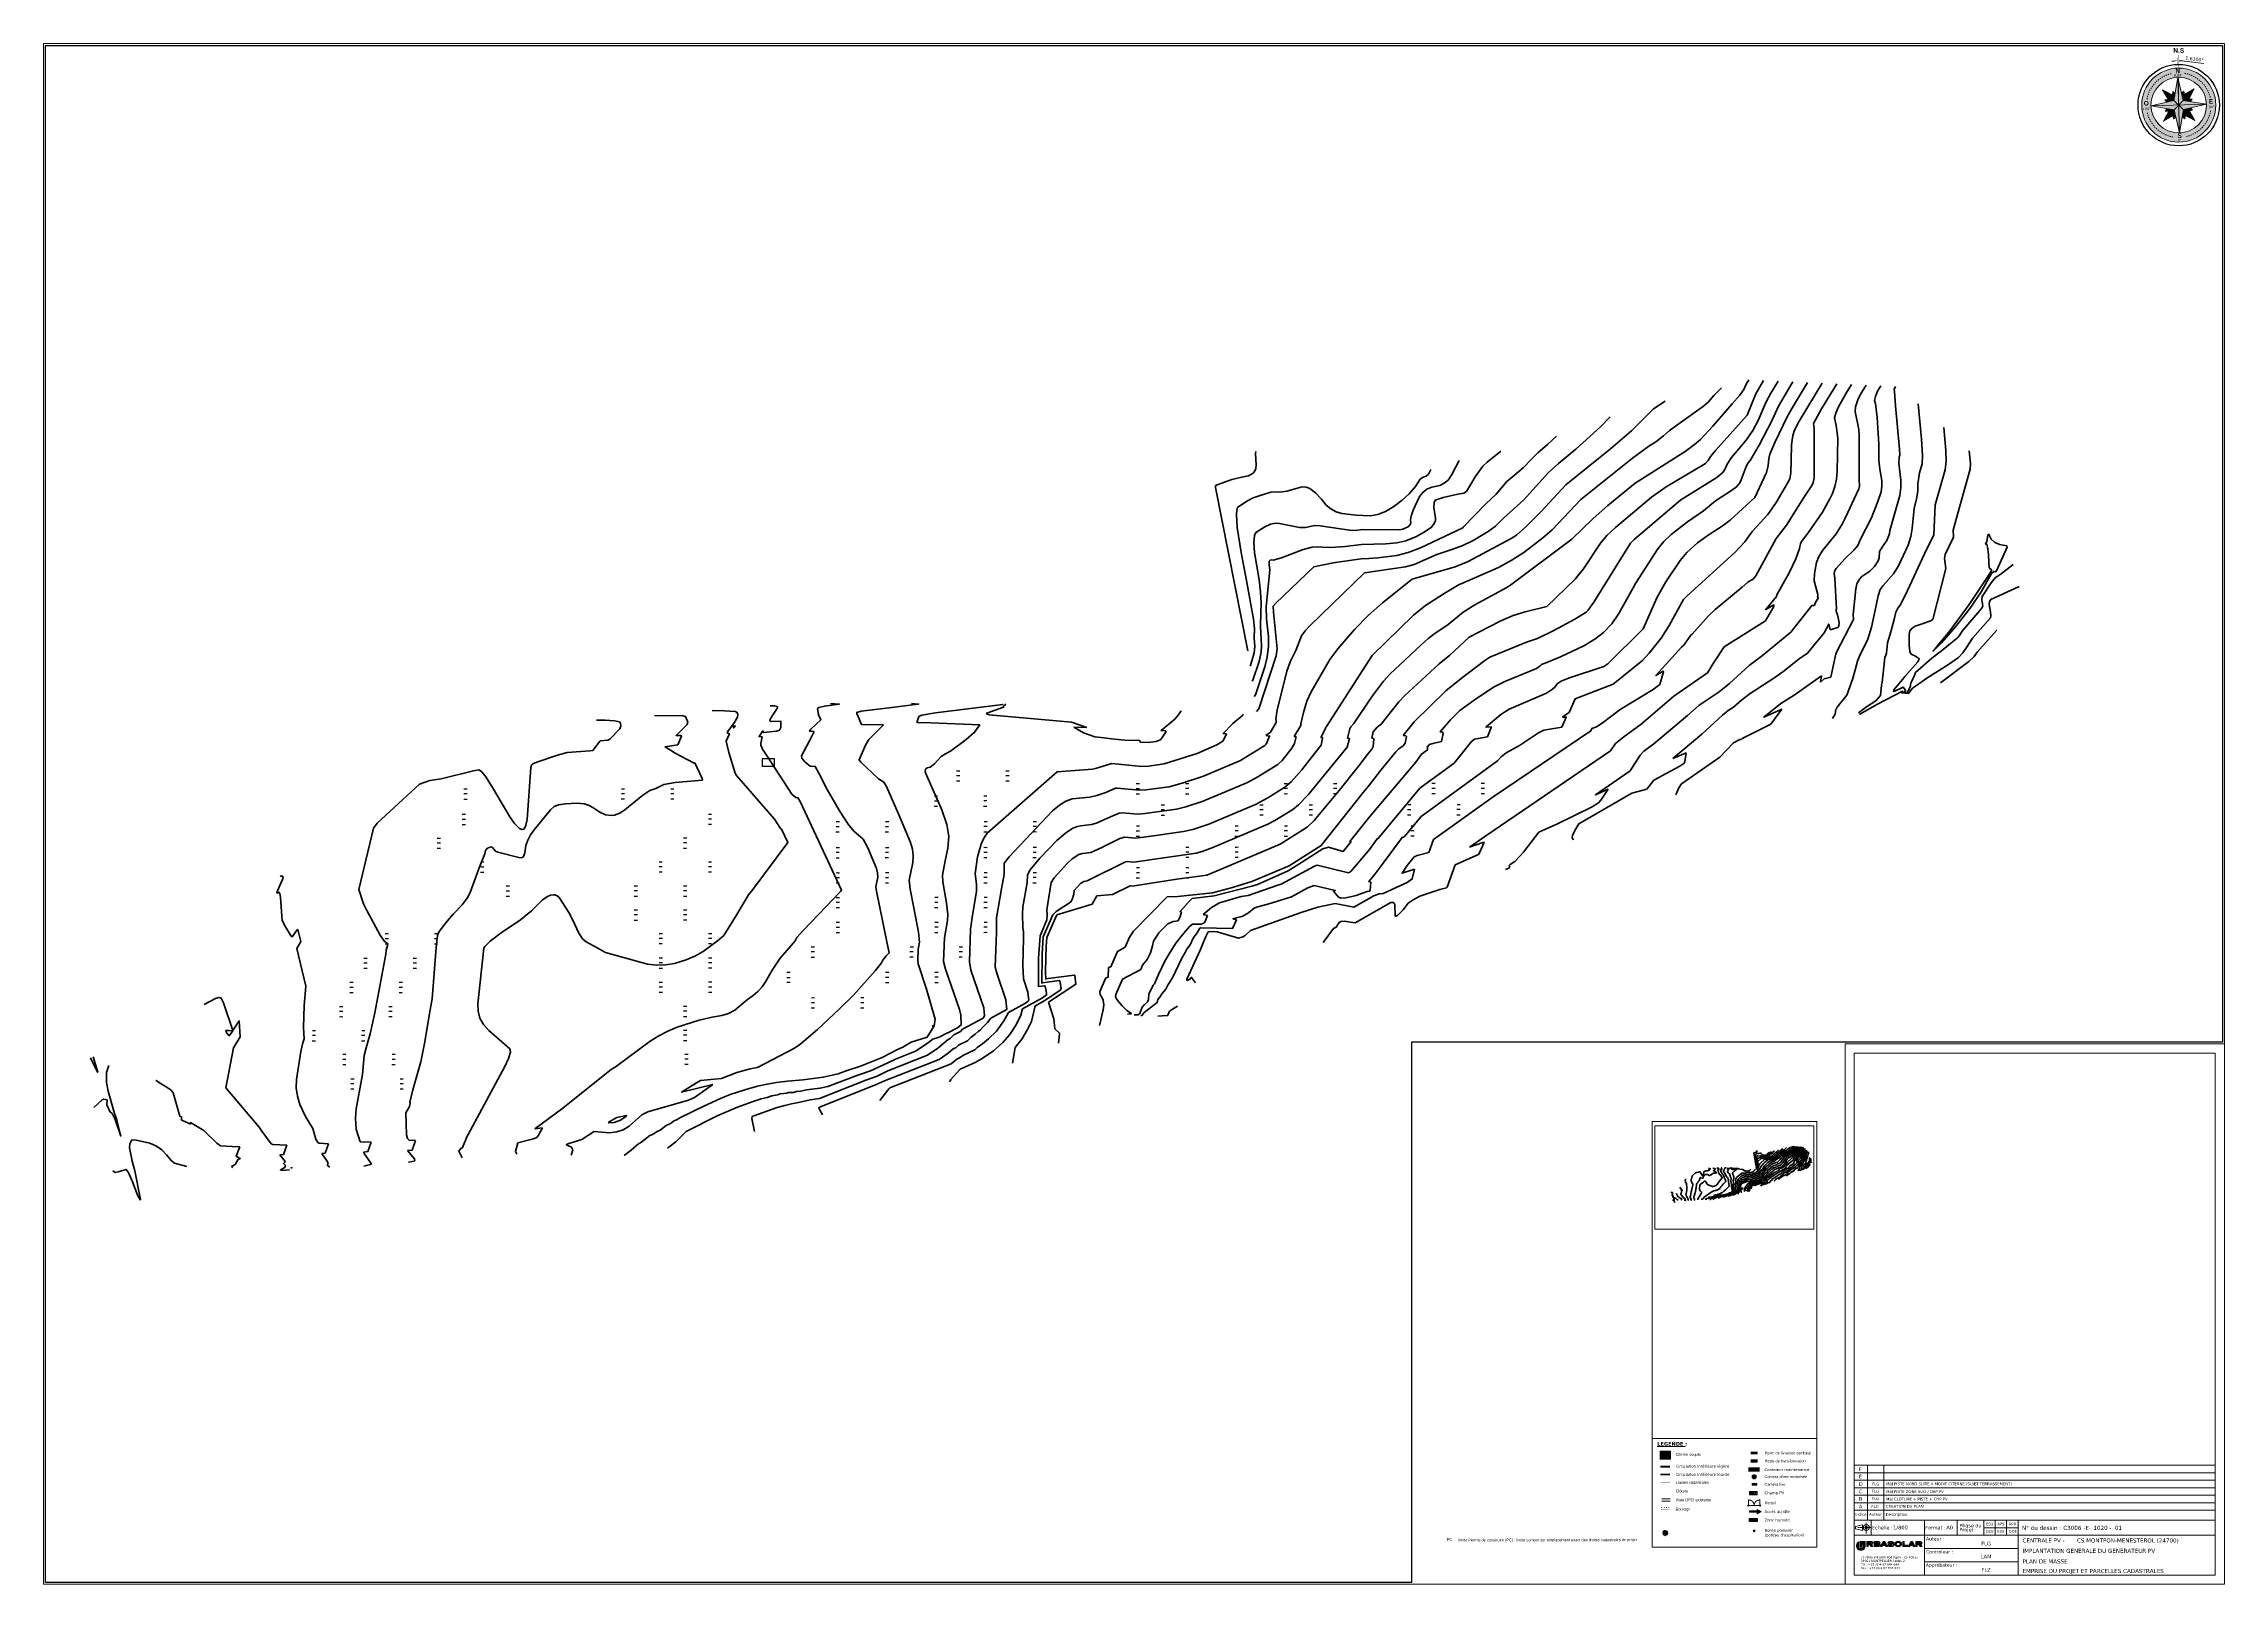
# Paper-space layout 'C3006_E_1020-01_IMPLANTATION GENERALE DU GENERATEUR PV' of a CAD drawing. Header units: metres, sheet in millimetres. Extents: x 5 to 1183, y 1 to 833.
# The model-space entities are those that its viewports show. They can reach past a viewport. Long polylines and large blocks are cut down to what shows.
import ezdxf
from ezdxf.enums import TextEntityAlignment as Align

# ---------------------------------------------------------------- set-up
doc = ezdxf.new("R2010")
doc.units = ezdxf.units.M
doc.header["$PDMODE"] = 35
doc.header["$PDSIZE"] = 0.5
for name, pattern in [('AXES2', [1.125, 0.75, -0.125, 0.125, -0.125]), ('CACHE', [9.525, 6.35, -3.175]), ('CACHE2', [4.7625, 3.175, -1.5875]), ('CENTER', [2, 1.25, -0.25, 0.25, -0.25])]:
    doc.linetypes.add(name, pattern=pattern)
doc.layers.get('0').update_dxf_attribs({"lineweight": 0})
doc.layers.get('Defpoints').update_dxf_attribs({"lineweight": 0})
for name, color, linetype in [('Clotures_s', 3, 'Continuous'), ('DWG_topo - Haies_s', 253, 'Continuous'), ('PVcase DC Extensions', 170, 'Continuous'), ('PVcase Transformers', 7, 'Continuous'), ('zone humide supposé', 151, 'Continuous')]:
    doc.layers.add(name, color=color, linetype=linetype)
for name, color, linetype, lineweight in [('Nouveau Terrain - CN - Courbes', 22, 'Continuous', 0), ('UBS-100-Borne incendie', 7, 'Continuous', 0), ('UBS-100-Limite_PC', 10, 'AXES2', 0), ('UBS-900-Boussole', 7, 'Continuous', 0)]:
    doc.layers.add(name, color=color, linetype=linetype, lineweight=lineweight)
doc.layers.add('UBS-900-Fenetre de présentation', color=6, linetype='Continuous', plot=False)
doc.styles.get("Standard").update_dxf_attribs({"font": 'verdana.ttf'})
doc.styles.add('UBS - Defaut - Verdana', font='verdana.ttf')
doc.styles.add('UBS-Style de texte', font='verdana.ttf')
doc.linetypes.add('LIMITE1', pattern='A,6.35,-2.54,[133,ltypeshp.shx,S=2.54,R=0,X=-2.54,Y=0],-2.54,25.4', length=36.83)
doc.dimstyles.get("Standard").update_dxf_attribs({"dimtxt": 0.18, "dimasz": 0.18, "dimexe": 0.18, "dimexo": 0.0625, "dimgap": 0.09, "dimtad": 0, "dimtih": 1, "dimtoh": 1, "dimdec": 1, "dimzin": 0, "dimtxsty": 'UBS-Style de texte', "dimcen": 0.09, "dimadec": 1, "dimazin": 0, "dimtfac": 1, "dimtdec": 1, "dimtofl": 0, "dimtmove": 0, "dimatfit": 3, "dimfxl": 1, "dimtolj": 1, "dimtzin": 0, "dimlwd": -1, "dimarcsym": 0})

# ---------------------------------------------------------------- blocks, each defined once
blk = doc.blocks.new('*U518')
at = {"true_color": 0x29364b, "transparency": 33554687}
h = blk.add_hatch(color=159, dxfattribs=at)
h.dxf.hatch_style = 1
edge = h.paths.add_edge_path()
edge.add_line((12.2, 22.6), (12.2, 20.1))
edge.add_arc((13.2, 20.1), 1.08, 179.7688, 270.6844)
edge.add_line((13.3, 19.1), (13.6, 19.1))
edge.add_arc((13.6, 20.1), 1.07, 268.6927, 360.8542)
edge.add_line((14.7, 20.1), (14.7, 21.9))
edge.add_line((14.7, 21.9), (14, 21.3))
edge.add_line((14, 21.3), (14, 20.1))
edge.add_arc((13.6, 20.1), 0.391, -84.9206, 2.8182, ccw=False)
edge.add_line((13.6, 19.7), (13.3, 19.7))
edge.add_arc((13.3, 20.1), 0.395, 177.6527, 264.4497, ccw=False)
edge.add_line((12.9, 20.1), (12.9, 22.8))
edge.add_line((12.9, 22.8), (15.8, 22.8))
edge.add_line((15.8, 22.8), (15.8, 20.1))
edge.add_arc((13.7, 20.2), 2.11, 277.3123, 358.3616, ccw=False)
edge.add_line((14, 18.1), (12.9, 18.1))
edge.add_arc((13.1, 20.2), 2.05, 180.1719, 264.1542, ccw=False)
edge.add_line((11.1, 20.1), (11.1, 20.9))
edge.add_arc((13, 20.8), 1.99, 116.0951, 176.8831, ccw=False)
h = blk.add_hatch(color=159, dxfattribs=at)
h.dxf.hatch_style = 1
edge = h.paths.add_edge_path()
edge.add_line((17.4, 20.2), (16.7, 20.2))
edge.add_line((16.7, 20.2), (16.7, 22.8))
edge.add_line((16.7, 22.8), (19, 22.8))
edge.add_arc((19, 21.3), 1.5, 64.8747, 89.5788, ccw=False)
edge.add_arc((19.3, 22), 0.772, -58.2681, 61.7763, ccw=False)
edge.add_arc((19.1, 22.4), 1.23, 272.6879, 298.299, ccw=False)
edge.add_line((19.1, 21.2), (20, 20.2))
edge.add_line((20, 20.2), (19, 20.2))
edge.add_line((19, 20.2), (18.2, 21.2))
edge.add_line((18.2, 21.2), (17.4, 21.2))
edge.add_line((17.4, 21.2), (17.4, 20.2))
edge = h.paths.add_edge_path(flags=16)
edge.add_line((17.4, 21.8), (19, 21.8))
edge.add_arc((19, 22.2), 0.417, 272.4217, 294.2833)
edge.add_arc((19.1, 22), 0.224, 294.5222, 425.4778)
edge.add_arc((19, 21.8), 0.43, 70.8408, 91.7055)
edge.add_line((19, 22.3), (17.4, 22.3))
edge.add_line((17.4, 22.3), (17.4, 21.8))
h = blk.add_hatch(color=159, dxfattribs=at)
h.dxf.hatch_style = 1
edge = h.paths.add_edge_path()
edge.add_line((20.6, 20.2), (20.6, 22.8))
edge.add_line((20.6, 22.8), (22.9, 22.8))
edge.add_arc((22.9, 21.3), 1.53, 66.8935, 90.7956, ccw=False)
edge.add_arc((23.2, 22.1), 0.649, -61.1786, 61.8798, ccw=False)
edge.add_arc((23.3, 20.9), 0.664, -75.4409, 75.1438, ccw=False)
edge.add_arc((22.9, 22.1), 1.91, 270.2096, 288.2387, ccw=False)
edge.add_line((22.9, 20.2), (20.6, 20.2))
edge = h.paths.add_edge_path(flags=16)
edge.add_line((21.3, 21.8), (22.9, 21.8))
edge.add_arc((22.9, 22.2), 0.417, 272.4217, 294.2833)
edge.add_arc((22.9, 22), 0.224, 294.5222, 425.4778)
edge.add_arc((22.9, 21.8), 0.43, 70.8408, 91.7055)
edge.add_line((22.9, 22.3), (21.3, 22.3))
edge.add_line((21.3, 22.3), (21.3, 21.8))
edge = h.paths.add_edge_path(flags=16)
edge.add_line((21.3, 20.8), (22.9, 20.8))
edge.add_arc((22.9, 21.2), 0.417, 272.4217, 294.2833)
edge.add_arc((22.9, 21), 0.224, 294.5222, 425.4778)
edge.add_arc((22.9, 20.8), 0.43, 70.8408, 91.7055)
edge.add_line((22.9, 21.3), (21.3, 21.3))
edge.add_line((21.3, 21.3), (21.3, 20.8))
h = blk.add_hatch(color=159, dxfattribs=at)
h.dxf.hatch_style = 1
h.paths.add_polyline_path([(26.7, 20.7), (27, 20.2), (27.8, 20.2), (26.4, 22.8), (25.5, 22.8), (24.1, 20.2), (24.9, 20.2), (25.2, 20.7)])
h.paths.add_polyline_path([(25.5, 21.3), (26.4, 21.3), (25.9, 22.2)], flags=16)
at = {"true_color": 0xa22f15, "transparency": 33554687}
h = blk.add_hatch(color=24, dxfattribs=at)
h.dxf.hatch_style = 1
edge = h.paths.add_edge_path()
edge.add_line((28, 21), (28.8, 21))
edge.add_arc((29.4, 21.4), 0.749, 211.131, 270.5922)
edge.add_line((29.4, 20.6), (29.9, 20.6))
edge.add_arc((29.8, 21.7), 1.05, 275.7284, 300.2601)
edge.add_arc((30.3, 21), 0.212, 294.1061, 409.7248)
edge.add_arc((30.2, 20.9), 0.314, 49.1228, 89.9412)
edge.add_line((30.2, 21.2), (29.2, 21.2))
edge.add_arc((29.4, 23.7), 2.47, 249.3662, 266.9884, ccw=False)
edge.add_arc((28.8, 22.1), 0.759, 188.4463, 244.53, ccw=False)
edge.add_line((28.1, 21.9), (28.1, 22.2))
edge.add_arc((28.7, 22.1), 0.687, 117.4448, 170.8136, ccw=False)
edge.add_arc((29.3, 20.8), 2.15, 91.0229, 115.5849, ccw=False)
edge.add_line((29.3, 22.9), (30.1, 22.9))
edge.add_arc((30, 21.3), 1.65, 64.2727, 88.1261, ccw=False)
edge.add_arc((30.3, 22), 0.842, 6.7056, 63.5475, ccw=False)
edge.add_line((31.2, 22.1), (30.4, 22.1))
edge.add_arc((29.9, 21.8), 0.57, 28.5973, 88.4984)
edge.add_line((29.9, 22.4), (29.3, 22.4))
edge.add_arc((29.4, 21.3), 1.12, 95.1857, 118.0172)
edge.add_arc((29, 22.1), 0.203, 116.7802, 236.2079)
edge.add_arc((29.3, 22.8), 0.999, 245.0277, 271.2441)
edge.add_line((29.3, 21.8), (30.2, 21.8))
edge.add_arc((30.2, 20), 1.81, 65.1072, 89.5248, ccw=False)
edge.add_arc((30.5, 21), 0.754, -52.7661, 52.7661, ccw=False)
edge.add_arc((29.9, 22), 1.88, 270.7076, 304.2492, ccw=False)
edge.add_line((29.9, 20.1), (29.3, 20.1))
edge.add_arc((29.3, 22), 1.9, 239.7191, 270.1305, ccw=False)
edge.add_arc((28.7, 21), 0.737, 178.3924, 235.1538, ccw=False)
at = {"true_color": 0x29364b, "transparency": 33554687}
h = blk.add_hatch(color=159, dxfattribs=at)
h.dxf.hatch_style = 1
edge = h.paths.add_edge_path()
edge.add_ellipse((33.6, 21.5), major_axis=(1.87, 0), ratio=0.744921, start_angle=0, end_angle=360)
edge = h.paths.add_edge_path(flags=17)
edge.add_ellipse((33.6, 21.5), major_axis=(1.12, 0), ratio=0.734047, start_angle=0, end_angle=360)
h = blk.add_hatch(color=159, dxfattribs=at)
h.dxf.hatch_style = 1
h.paths.add_polyline_path([(36.1, 22.8), (36.1, 20.2), (38.9, 20.2), (38.9, 20.8), (36.8, 20.8), (36.8, 22.8)])
h = blk.add_hatch(color=159, dxfattribs=at)
h.dxf.hatch_style = 1
h.paths.add_polyline_path([(41.6, 20.7), (41.9, 20.2), (42.7, 20.2), (41.3, 22.8), (40.4, 22.8), (39, 20.2), (39.8, 20.2), (40.1, 20.7)])
h.paths.add_polyline_path([(40.4, 21.3), (41.3, 21.3), (40.9, 22.2)], flags=16)
h = blk.add_hatch(color=159, dxfattribs=at)
h.dxf.hatch_style = 1
edge = h.paths.add_edge_path()
edge.add_line((43.8, 20.2), (43.1, 20.2))
edge.add_line((43.1, 20.2), (43.1, 22.8))
edge.add_line((43.1, 22.8), (45.4, 22.8))
edge.add_arc((45.4, 21.3), 1.5, 64.8747, 89.5788, ccw=False)
edge.add_arc((45.7, 22), 0.772, -58.2681, 61.7763, ccw=False)
edge.add_arc((45.5, 22.4), 1.23, 272.6879, 298.299, ccw=False)
edge.add_line((45.6, 21.2), (46.5, 20.2))
edge.add_line((46.5, 20.2), (45.5, 20.2))
edge.add_line((45.5, 20.2), (44.6, 21.2))
edge.add_line((44.6, 21.2), (43.8, 21.2))
edge.add_line((43.8, 21.2), (43.8, 20.2))
edge = h.paths.add_edge_path(flags=16)
edge.add_line((43.8, 21.8), (45.4, 21.8))
edge.add_arc((45.4, 22.2), 0.417, 272.4217, 294.2833)
edge.add_arc((45.5, 22), 0.224, 294.5222, 425.4778)
edge.add_arc((45.4, 21.8), 0.43, 70.8408, 91.7055)
edge.add_line((45.4, 22.3), (43.8, 22.3))
edge.add_line((43.8, 22.3), (43.8, 21.8))
at = {"transparency": 33554687}
for p, q in [((9.9, 64), (9.9, 34.4)), ((9.9, 64), (204.9, 64)), ((9.9, 60), (204.9, 60)), ((17, 34.6), (17, 64)), ((25.8, 34.4), (25.8, 64)), ((9.9, 55.9), (204.9, 55.9)), ((9.9, 51.9), (204.9, 51.9)), ((9.9, 47.9), (204.9, 47.9)), ((9.9, 43.8), (204.9, 43.8)), ((9.9, 39.8), (204.9, 39.8)), ((204.9, 34.4), (9.9, 34.4)), ((9.9, 26.3), (9.9, 4.7)), ((204.9, 26.3), (9.9, 26.3)), ((10.6, 31), (14.3, 31.9)), ((10.6, 29.7), (10.6, 31)), ((10.6, 29.7), (14.3, 28.7)), ((11.9, 30.4), (12.4, 30.4)), ((12.7, 30.4), (14.1, 30.4)), ((14.3, 31.9), (14.3, 28.7)), ((16.4, 30.4), (16.4, 30.9)), ((19.1, 34.4), (19.1, 26.3)), ((47.8, 34.4), (47.8, 26.3)), ((47.8, 4.7), (47.8, 26.3)), ((65.5, 34.4), (65.5, 26.3)), ((98.4, 4.7), (98.4, 34.4)), ((47.8, 19.1), (98.4, 19.1)), ((47.8, 11.9), (98.4, 11.9))]:
    blk.add_line(p, q, dxfattribs=at)
at = {"linetype": 'CENTER', "transparency": 33554687}
for p, q in [((18.6, 30.4), (14.2, 30.4)), ((16.4, 27.1), (16.4, 33.1))]:
    blk.add_line(p, q, dxfattribs=at)
at = {"transparency": 33554687}
for points in [[(209.9, -0.3), (-968.4, -0.3), (-968.4, 832), (209.9, 832)], [(4.9, -0.3), (209.9, -0.3), (209.9, 291.7), (4.9, 291.7)], [(9.9, 4.7), (204.9, 4.7), (204.9, 286.7), (9.9, 286.7)]]:
    blk.add_lwpolyline(points, close=True, dxfattribs=at)
for points in [[(79.8, 34.4), (86, 34.4), (86, 30.3), (79.8, 30.3), (79.8, 34.4)], [(79.8, 30.3), (86, 30.3), (86, 26.3), (79.8, 26.3), (79.8, 30.3)], [(86, 34.4), (92.2, 34.4), (92.2, 30.3), (86, 30.3), (86, 34.4)], [(86, 30.3), (92.2, 30.3), (92.2, 26.3), (86, 26.3), (86, 30.3)], [(92.2, 34.4), (98.4, 34.4), (98.4, 30.3), (92.2, 30.3), (92.2, 34.4)], [(92.2, 30.3), (98.4, 30.3), (98.4, 26.3), (92.2, 26.3), (92.2, 30.3)]]:
    blk.add_lwpolyline(points, dxfattribs=at)
at = {"color": 10, "transparency": 33554687, "const_width": 0.1}
blk.add_lwpolyline([(92.2, 34.4), (98.4, 34.4), (98.4, 30.3), (92.2, 30.3), (92.2, 34.4)], dxfattribs=at)
at = {"color": 159, "true_color": 0x29364b, "transparency": 33554687}
blk.add_lwpolyline([(12.2, 22.6), (12.2, 20.1, 0.418902), (13.3, 19.1), (13.6, 19.1, 0.425307), (14.7, 20.1), (14.7, 21.9), (14, 21.3), (14, 20.1, -0.402701), (13.6, 19.7), (13.3, 19.7, -0.397933), (12.9, 20.1), (12.9, 22.8), (15.8, 22.8), (15.8, 20.1, -0.369164), (14, 18.1), (12.9, 18.1, -0.383775), (11.1, 20.1), (11.1, 20.9, -0.271638), (12.2, 22.6)], format="xyb", dxfattribs=at)
for points in [[(17.4, 20.2), (16.7, 20.2), (16.7, 22.8), (19, 22.8, -0.108211), (19.6, 22.7, -0.577608), (19.7, 21.4, -0.112217), (19.1, 21.2), (20, 20.2), (19, 20.2), (18.2, 21.2), (17.4, 21.2)], [(17.4, 21.8), (19, 21.8, 0.09568), (19.1, 21.8, 0.642947), (19.1, 22.2, 0.091292), (19, 22.3), (17.4, 22.3)], [(20.6, 20.2), (20.6, 22.8), (22.9, 22.8, -0.104672), (23.5, 22.7, -0.595283), (23.5, 21.6, -0.771388), (23.5, 20.3, -0.078829), (22.9, 20.2)], [(21.3, 21.8), (22.9, 21.8, 0.09568), (23, 21.8, 0.642947), (23, 22.2, 0.091292), (22.9, 22.3), (21.3, 22.3)], [(21.3, 20.8), (22.9, 20.8, 0.09568), (23, 20.8, 0.642947), (23, 21.2, 0.091292), (22.9, 21.3), (21.3, 21.3)], [(43.8, 20.2), (43.1, 20.2), (43.1, 22.8), (45.4, 22.8, -0.108211), (46.1, 22.7, -0.577608), (46.1, 21.4, -0.112217), (45.6, 21.2), (46.5, 20.2), (45.5, 20.2), (44.6, 21.2), (43.8, 21.2)], [(43.8, 21.8), (45.4, 21.8, 0.09568), (45.6, 21.8, 0.642947), (45.6, 22.2, 0.091292), (45.4, 22.3), (43.8, 22.3)]]:
    blk.add_lwpolyline(points, format="xyb", close=True, dxfattribs=at)
for points in [[(26.7, 20.7), (27, 20.2), (27.8, 20.2), (26.4, 22.8), (25.5, 22.8), (24.1, 20.2), (24.9, 20.2), (25.2, 20.7)], [(36.1, 22.8), (36.1, 20.2), (38.9, 20.2), (38.9, 20.8), (36.8, 20.8), (36.8, 22.8)], [(41.6, 20.7), (41.9, 20.2), (42.7, 20.2), (41.3, 22.8), (40.4, 22.8), (39, 20.2), (39.8, 20.2), (40.1, 20.7)]]:
    blk.add_lwpolyline(points, close=True, dxfattribs=at)
for points in [[(25.5, 21.3), (26.4, 21.3), (25.9, 22.2), (25.5, 21.3)], [(40.4, 21.3), (41.3, 21.3), (40.9, 22.2), (40.4, 21.3)]]:
    blk.add_lwpolyline(points, dxfattribs=at)
at = {"color": 24, "true_color": 0xa22f15, "transparency": 33554687}
blk.add_lwpolyline([(28, 21), (28.8, 21, 0.265431), (29.4, 20.6), (29.9, 20.6, 0.10745), (30.4, 20.8, 0.552136), (30.4, 21.1, 0.180011), (30.2, 21.2), (29.2, 21.2, -0.077043), (28.5, 21.4, -0.249716), (28.1, 21.9), (28.1, 22.2, -0.237168), (28.4, 22.7, -0.107584), (29.3, 22.9), (30.1, 22.9, -0.104457), (30.7, 22.7, -0.253233), (31.2, 22.1), (30.4, 22.1, 0.267487), (29.9, 22.4), (29.3, 22.4, 0.099952), (28.9, 22.3, 0.574025), (28.9, 21.9, 0.114892), (29.3, 21.8), (30.2, 21.8, -0.106946), (31, 21.6, -0.496036), (31, 20.4, -0.147407), (29.9, 20.1), (29.3, 20.1, -0.133479), (28.3, 20.4, -0.25286)], format="xyb", close=True, dxfattribs=at)
for points in [[(29.2, 22.4), (30.2, 22.4)], [(29.2, 21.8), (30.2, 21.8)], [(29.2, 21.2), (30.2, 21.2)], [(29.2, 20.6), (30.2, 20.6)], [(30.4, 22.1), (31.2, 22.1)]]:
    blk.add_lwpolyline(points, dxfattribs=at)
at = {"transparency": 33554687}
for major_axis in [(-1.62, 0), (-0.671, 0)]:
    blk.add_ellipse((16.4, 30.4), major_axis=major_axis, ratio=0.986111, start_param=3.141593, end_param=9.424778, dxfattribs=at)
at = {"color": 159, "true_color": 0x29364b, "transparency": 33554687}
for major_axis, ratio in [((1.87, 0), 0.744921), ((1.12, 0), 0.734047)]:
    blk.add_ellipse((33.6, 21.5), major_axis=major_axis, ratio=ratio, dxfattribs=at)
at = {"ltscale": 1.5, "transparency": 33554687, "style": 'UBS-Style de texte'}
for s, p in [('F', (12.4, 60.9)), ('C', (12.4, 48.9)), ('E', (12.4, 56.9)), ('D', (12.4, 52.9)), ('A', (12.4, 40.8)), ('B', (12.4, 44.9))]:
    blk.add_text(s, height=1.96, dxfattribs=at).set_placement(p)
at = {"transparency": 33554687, "style": 'UBS-Style de texte'}
for s, p in [('Indice', (10.3, 36.8)), ('Auteur', (17.9, 36.8)), ('Description', (26.9, 36.7))]:
    blk.add_text(s, height=1.5, dxfattribs=at).set_placement(p)
at = {"transparency": 33554687}
for s, height, style, p in [('Echelle :', 1.9, 'UBS-Style de texte', (19.5, 30.3)), ('Format :', 1.9, 'UBS-Style de texte', (48.2, 30.3)), ('Auteur :', 1.8, 'UBS-Style de texte', (48.6, 24.3)), ('Phase du', 1.9, 'UBS-Style de texte', (66.7, 31.4)), ('Projet :', 1.9, 'UBS-Style de texte', (66.7, 29.2)), ('ESQ', 1.43, 'UBS-Style de texte', (81, 32.3)), ('DCE', 1.43, 'UBS-Style de texte', (81, 28.3)), ('APS', 1.43, 'UBS-Style de texte', (87.2, 32.3)), ('EXE', 1.43, 'UBS-Style de texte', (87.2, 28.3)), ('APD', 1.43, 'UBS-Style de texte', (93.4, 32.3)), ('DOE', 1.43, 'UBS-Style de texte', (93.4, 28.3)), ('N° du dessin :', 2.2, 'UBS-Style de texte', (100.5, 30.2)), ('-E-', 2.2, 'UBS - Defaut - Verdana', (133.7, 30.1)), ('Controleur :', 1.8, 'UBS-Style de texte', (48.6, 17.3)), ('Approbateur :', 1.8, 'UBS-Style de texte', (48.5, 10.1))]:
    blk.add_text(s, height=height, dxfattribs=dict(at, style=style)).set_placement(p, align=Align.MIDDLE_LEFT)
at = {"color": 159, "true_color": 0x29364b, "transparency": 33554687, "insert": (13.4, 14.9), "char_height": 1.164, "attachment_point": 1, "style": 'UBS-Style de texte'}
blk.add_mtext_dynamic_manual_height_columns('75 Allée Wilhelm Roentgen - CS 40935\\P34961 MONTPELLIER Cedex 2\\PTél : +33 (0)4 67 644 644\\PFax : +33 (0)4 67 837 931', width=69.707, gutter_width=0.45, heights=[0], dxfattribs=at)
at = {"transparency": 33554687, "style": 'UBS-Style de texte'}
for tag, p in [('AUTEUR_F', (21.4, 62)), ('AUTEUR_E', (21.4, 58)), ('AUTEUR_D', (21.4, 54)), ('AUTEUR_C', (21.4, 50)), ('AUTEUR_B', (21.4, 46))]:
    blk.add_attdef(tag, text='', height=1.5, dxfattribs=at).set_placement(p, align=Align.MIDDLE)
for tag, p in [('MODIFICATIONS_IND_F', (26.9, 62.1)), ('MODIFICATIONS_IND_E', (27, 58)), ('MODIFICATIONS_IND_C', (27.1, 49.8)), ('MODIFICATIONS_IND_D', (27.2, 54)), ('MODIFICATIONS_IND_B', (27.1, 45.8)), ('MODIFICATIONS_IND_A', (27.1, 41.8))]:
    blk.add_attdef(tag, text='', height=1.5, dxfattribs=at).set_placement(p, align=Align.MIDDLE_LEFT)
blk.add_attdef('AUTEUR_A', text='', height=1.5, dxfattribs=at).set_placement((21.2, 41.7), align=Align.MIDDLE_CENTER)
for tag, p, height in [('ECHELLE', (30.9, 29.4), 2), ('FORMAT', (59.6, 29.4), 2), ('TITRE_1', (100.8, 22.3), 2.2), ('N°_DESSIN', (139.1, 29.1), 2.2), ('TITRE_2', (100.8, 16.7), 2.2), ('TITRE_3', (100.8, 11), 2.2), ('TITRE_4', (100.8, 5.8), 2.2)]:
    blk.add_attdef(tag, p, '', height=height, dxfattribs=at)
at = {"style": 'UBS-Style de texte'}
for tag, p in [('CODE', (122.8, 29.1)), ('PROJET', (130.2, 22.3)), ('COMMUNE', (160.5, 22.3))]:
    blk.add_attdef(tag, p, '', height=2.2, dxfattribs=at)
at = {"transparency": 33554687, "style": 'UBS-Style de texte', "flags": 4}
blk.add_attdef('PLANCHE', (150.8, 29.1), '', height=2.2, dxfattribs=at)
at = {"transparency": 33554687}
blk.add_attdef('DEPT', (194.5, 22.3), '', height=2.2, dxfattribs=at)
for tag, p in [('CHARGE_ETUDE', (81.1, 14.7)), ('PROJETEUR', (81.1, 21.7)), ('CHEF_PROJET_CONST', (81.1, 7.5))]:
    blk.add_attdef(tag, text='', height=2, dxfattribs=at).set_placement(p, align=Align.MIDDLE)
blk = doc.blocks.new('*D521')
at = {"color": 0, "transparency": 16777216}
blk.add_line((3.7, 23.7), (14.1, 22.1), dxfattribs=at)
for start, end in [(93.5813, 97.1626), (81.2039, 88.37), (81.2074, 84.7887)]:
    blk.add_arc((0, 0), 24, start, end, dxfattribs=at)
for points in [[(-1.5, 24.2), (-1.5, 23.7), (0, 24)], [(2.2, 23.7), (2.2, 24.2), (0.7, 24)]]:
    blk.add_solid(points, dxfattribs=at)
at = {"layer": 'Defpoints', "color": 0, "transparency": 16777216}
for p in [(0, 27), (0.2, 24), (0.8, 27), (0, 21), (0, 0)]:
    blk.add_point(p, dxfattribs=at)
at = {"color": 0, "transparency": 16777216, "insert": (9.2, 24.5), "char_height": 1.8, "attachment_point": 5, "rotation": 351.2039, "style": 'UBS-Style de texte'}
blk.add_mtext('\\A1;1,6300°', dxfattribs=at)
blk = doc.blocks.new('v024')
at = {"color": 0, "linetype": 'Continuous', "ltscale": 2}
for p, q in [((-0.82, 0.11), (-0.93, 0.21)), ((-0.68, 0.27), (-0.85, 0.39)), ((-0.68, 0.44), (-0.83, 0.46)), ((-0.65, 0.41), (-0.61, 0.71)), ((-0.37, 0.7), (-0.48, 0.81)), ((-0.46, 0.56), (-0.44, 0.82)), ((-0.19, 0.77), (-0.12, 0.98)), ((0.26, 0.75), (0.19, 0.96)), ((0.27, 0.84), (0.38, 0.91)), ((0.67, 0.47), (0.73, 0.71)), ((0.86, 0.36), (0.89, 0.51)), ((-0.75, -0.41), (-0.86, -0.41)), ((-0.76, -0.11), (-0.82, -0.26)), ((-0.49, -0.62), (-0.57, -0.7)), ((-0.23, -0.73), (-0.17, -0.98)), ((0.49, -0.74), (0.41, -0.93)), ((0.54, -0.46), (0.86, -0.56))]:
    blk.add_line(p, q, dxfattribs=at)
at = {"color": 0, "linetype": 'Continuous', "ltscale": 2, "flags": 128}
for points in [[(-1.01, 0.32), (-0.96, 0.23), (-0.89, 0.23), (-0.9, 0.28), (-0.95, 0.32)], [(-0.81, 0.02), (-0.82, 0.08), (-0.86, 0.09), (-0.9, 0.02), (-0.86, -0.04)], [(-0.64, 0.62), (-0.68, 0.65), (-0.74, 0.63), (-0.79, 0.59), (-0.71, 0.57), (-0.65, 0.58)], [(-0.56, 0.51), (-0.53, 0.45), (-0.51, 0.45), (-0.47, 0.49), (-0.5, 0.56), (-0.55, 0.55)], [(-0.26, 0.79), (-0.28, 0.85), (-0.31, 0.86), (-0.35, 0.79), (-0.31, 0.73)], [(0, 0.79), (-0.07, 0.79), (-0.13, 0.89), (-0.07, 0.89), (-0.02, 0.84)], [(0.44, 0.81), (0.41, 0.83), (0.34, 0.82), (0.29, 0.77), (0.37, 0.75), (0.43, 0.76)], [(0.59, 0.63), (0.56, 0.69), (0.6, 0.76), (0.63, 0.75), (0.64, 0.69)], [(1.04, 0.39), (1.01, 0.42), (0.94, 0.4), (0.89, 0.36), (0.97, 0.34), (1.03, 0.35)], [(0.94, -0.01), (0.98, 0.02), (0.96, 0.1), (0.91, 0.08), (0.89, 0.04), (0.93, -0.02)], [(-0.81, -0.35), (-0.82, -0.3), (-0.88, -0.26), (-0.94, -0.26), (-0.89, -0.35)], [(-0.74, -0.61), (-0.77, -0.55), (-0.73, -0.48), (-0.7, -0.49), (-0.69, -0.55)], [(-0.44, -0.78), (-0.47, -0.75), (-0.54, -0.77), (-0.59, -0.81), (-0.51, -0.83), (-0.45, -0.82)], [(-0.53, -0.43), (-0.54, -0.37), (-0.51, -0.35), (-0.46, -0.38), (-0.46, -0.43), (-0.49, -0.48)], [(-0.14, -0.8), (-0.21, -0.8), (-0.15, -0.89), (-0.07, -0.89), (-0.09, -0.84)], [(0.07, -0.65), (0.01, -0.65), (0.06, -0.74), (0.13, -0.74), (0.12, -0.69)], [(0.28, -0.88), (0.23, -0.95), (0.27, -1.02), (0.32, -0.95), (0.31, -0.89)], [(0.5, -0.66), (0.56, -0.75), (0.63, -0.75), (0.62, -0.7), (0.57, -0.66)], [(0.69, -0.18), (0.66, -0.15), (0.59, -0.17), (0.54, -0.21), (0.62, -0.23), (0.68, -0.22)], [(0.86, -0.41), (0.81, -0.42), (0.79, -0.46), (0.83, -0.52), (0.84, -0.51), (0.88, -0.48)], [(1.08, -0.15), (1.02, -0.17), (0.97, -0.21), (1.04, -0.23), (1.11, -0.22), (1.12, -0.18)]]:
    blk.add_lwpolyline(points, close=True, dxfattribs=at)
for points in [[(-0.41, -0.12), (-0.51, 0.07), (-0.67, 0.12), (-0.94, 0.1)], [(-0.8, 0.28), (-0.57, 0.26), (-0.53, 0.11), (-0.7, 0.15), (-0.88, 0.36)], [(-0.79, 0.54), (-0.56, 0.33), (-0.39, -0.09), (-0.28, -0.1), (-0.08, 0.02), (-0.25, 0.22), (-0.34, 0.44), (-0.59, 0.71)], [(-0.01, 0.05), (-0.23, 0.23), (-0.32, 0.45), (-0.39, 0.87)], [(-0.02, 0.05), (-0.01, 0.26), (-0.11, 0.55), (-0.12, 0.71), (-0.33, 0.9)], [(0.12, 0.98), (0.03, 0.82), (-0.05, 0.51), (0.01, 0.4), (0.02, 0.48), (0.26, 0.65), (0.28, 0.95)], [(-0.01, 0), (0, 0), (0, 0.01)], [(0, -0.01), (0, 0), (0.01, 0)], [(0.77, 0.62), (0.53, 0.54), (0.39, 0.48), (0.21, 0.54), (0.05, 0.41), (0.06, 0.05), (0.36, 0.18), (0.67, 0.47), (0.81, 0.62)], [(0.98, -0.39), (0.64, -0.33), (0.3, -0.25), (0.07, 0), (0.39, 0.13), (0.46, 0.15), (0.76, 0.04), (0.99, -0.3)], [(0.58, 0.85), (0.38, 0.53), (0.24, 0.58), (0.22, 0.59), (0.27, 0.65), (0.27, 0.84)], [(0.87, 0.68), (0.46, 0.21), (0.58, 0.14), (0.86, 0.36), (0.99, 0.28)], [(0.8, 0.32), (0.61, 0.13), (0.74, 0.07), (1.01, 0.18)], [(-0.41, -0.13), (-0.61, -0.16), (-0.95, -0.06)], [(-0.32, -0.16), (-0.59, -0.16), (-0.7, -0.29), (-0.8, -0.53)], [(-0.71, -0.3), (-0.65, -0.53), (-0.7, -0.64)], [(-0.26, -0.16), (-0.12, -0.09), (-0.02, -0.06), (0.02, -0.38), (-0.05, -0.6), (-0.33, -0.76), (-0.7, -0.67)], [(-0.26, -0.16), (-0.31, -0.45), (-0.64, -0.77)], [(-0.32, -0.16), (-0.29, -0.16), (-0.34, -0.43), (-0.37, -0.49), (-0.5, -0.62)], [(-0.43, -0.86), (-0.39, -0.8), (-0.01, -0.61), (0.07, -0.38), (0.07, -0.06), (0.24, -0.26), (0.24, -0.52), (0.3, -0.73), (0.21, -0.99)], [(-0.31, -0.86), (-0.35, -0.92), (-0.31, -0.98), (-0.26, -0.92), (-0.28, -0.86), (-0.31, -0.85)], [(0.58, -0.61), (0.51, -0.35), (0.3, -0.31), (0.28, -0.49), (0.4, -0.62), (0.56, -0.85)], [(0.45, -0.69), (0.28, -0.55), (0.39, -0.95)]]:
    blk.add_lwpolyline(points, dxfattribs=at)
blk = doc.blocks.new('Borne incendie')
at = {"transparency": 33554687}
h = blk.add_hatch(color=5, dxfattribs=at)
h.dxf.hatch_style = 1
h.paths.add_polyline_path([(0, 1.5, 0.414214), (-1.5, 0), (0, 0)])
h.paths.add_polyline_path([(1.5, 0), (0, 0), (0, -1.5, 0.414214)])
for p, q in [((1.5, 0), (-1.5, 0)), ((0, -1.5), (0, 1.5))]:
    blk.add_line(p, q, dxfattribs=at)
blk.add_circle((0, 0), 1.5, dxfattribs=at)
blk = doc.blocks.new('GeoRond')
at = {"const_width": 0.499}
blk.add_lwpolyline([(-0.2505, 0, 1), (0.2505, 0, 1)], format="xyb", close=True, dxfattribs=at)
blk = doc.blocks.new('*U558')
at = {"layer": 'Clotures_s', "xscale": 0.5025670252958823, "yscale": 0.5025670252958823, "zscale": 0.5025670252958823, "rotation": 357.9142746523896}
blk.add_blockref('GeoRond', (0, 0), dxfattribs=at)
blk = doc.blocks.new('*U559')
at = {"color": 0, "linetype": 'ByBlock', "lineweight": -2, "transparency": 16777216}
for p in [(879.5, 42.1), (880.8, 42.1), (882, 42.1), (883.3, 42.1)]:
    blk.add_blockref('*U558', p, dxfattribs=at)
blk = doc.blocks.new('Pvcase substation be81d7aa-c767-4f8a-a1aa-c3d9e3e87c34')
blk.add_lwpolyline([(0, 0), (5.22, -0.14), (5.31, 3.08), (0.09, 3.22)], close=True)
blk = doc.blocks.new('*U519')
at = {"true_color": 0xfefefe}
h = blk.add_hatch(color=7, dxfattribs=at)
h.dxf.hatch_style = 1
edge = h.paths.add_edge_path(flags=17)
edge.add_arc((0, 0), 15, 0, 360)
edge = h.paths.add_edge_path()
edge.add_arc((0, 0), 20, 0, 360)
h = blk.add_hatch(color=8)
h.dxf.hatch_style = 1
h.paths.add_polyline_path([(0, 15), (-2.5, 2.5), (0, 0)])
at = {"true_color": 0xfefefe, "transparency": 33554687}
h = blk.add_hatch(color=7, dxfattribs=at)
h.dxf.hatch_style = 1
h.paths.add_polyline_path([(2.01, 4.96), (0, 15), (0, 0), (2.5, 2.5)])
h = blk.add_hatch(color=7, dxfattribs=at)
h.dxf.hatch_style = 1
h.paths.add_polyline_path([(0, 0), (-2.5, 2.5), (-15, 0)])
h = blk.add_hatch(color=8)
h.dxf.hatch_style = 1
h.paths.add_polyline_path([(-15, 0), (-2.5, -2.5), (0, 0)])
h = blk.add_hatch(color=8)
h.dxf.hatch_style = 1
h.paths.add_polyline_path([(-8.49, 8.49), (-4.96, 2.01), (-2.5, 2.5)])
h = blk.add_hatch(color=7, dxfattribs=at)
h.dxf.hatch_style = 1
h.paths.add_polyline_path([(-2.5, 2.5), (-2.01, 4.96), (-8.49, 8.49)])
h = blk.add_hatch(color=7, dxfattribs=at)
h.dxf.hatch_style = 1
h.paths.add_polyline_path([(-7.41, 3), (-4.96, 2.01), (-5.63, 3.25)])
h = blk.add_hatch(color=8)
h.dxf.hatch_style = 1
h.paths.add_polyline_path([(-4.96, 2.01), (-7.41, 3), (-6.38, 1.72)])
h = blk.add_hatch(color=8)
h.dxf.hatch_style = 1
h.paths.add_polyline_path([(-3, 7.41), (-3.25, 5.63), (-2.01, 4.96)])
h = blk.add_hatch(color=7, dxfattribs=at)
h.dxf.hatch_style = 1
h.paths.add_polyline_path([(-2.01, 4.96), (-1.72, 6.38), (-3, 7.41)])
h = blk.add_hatch(color=8)
h.dxf.hatch_style = 1
h.paths.add_polyline_path([(0, 0), (-2.5, -2.5), (0, -15)])
h = blk.add_hatch(color=7, dxfattribs=at)
h.dxf.hatch_style = 1
h.paths.add_polyline_path([(2.5, 2.5), (0, 0), (15, 0)])
h = blk.add_hatch(color=8)
h.dxf.hatch_style = 1
h.paths.add_polyline_path([(0, 0), (2.5, -2.5), (15, 0)])
h = blk.add_hatch(color=8)
h.dxf.hatch_style = 1
h.paths.add_polyline_path([(3, 7.41), (1.72, 6.38), (2.01, 4.96)])
h = blk.add_hatch(color=7, dxfattribs=at)
h.dxf.hatch_style = 1
h.paths.add_polyline_path([(2.01, 4.96), (2.5, 2.5), (8.49, 8.49)])
h = blk.add_hatch(color=7, dxfattribs=at)
h.dxf.hatch_style = 1
h.paths.add_polyline_path([(3, 7.41), (2.01, 4.96), (3.25, 5.63)])
h = blk.add_hatch(color=8)
h.dxf.hatch_style = 1
h.paths.add_polyline_path([(2.5, 2.5), (4.96, 2.01), (8.49, 8.49)])
h = blk.add_hatch(color=7, dxfattribs=at)
h.dxf.hatch_style = 1
h.paths.add_polyline_path([(7.41, 3), (5.63, 3.25), (4.96, 2.01)])
h = blk.add_hatch(color=8)
h.dxf.hatch_style = 1
h.paths.add_polyline_path([(7.41, 3), (4.96, 2.01), (6.38, 1.72)])
h = blk.add_hatch(color=7, dxfattribs=at)
h.dxf.hatch_style = 1
h.paths.add_polyline_path([(-8.49, -8.49), (-2.5, -2.5), (-4.96, -2.01)])
h = blk.add_hatch(color=8)
h.dxf.hatch_style = 1
h.paths.add_polyline_path([(-2.01, -4.96), (-2.5, -2.5), (-8.49, -8.49)])
h = blk.add_hatch(color=7, dxfattribs=at)
h.dxf.hatch_style = 1
h.paths.add_polyline_path([(-7.41, -3), (-4.96, -2.01), (-6.38, -1.72)])
h = blk.add_hatch(color=8)
h.dxf.hatch_style = 1
h.paths.add_polyline_path([(-4.96, -2.01), (-7.41, -3), (-5.63, -3.25)])
h = blk.add_hatch(color=7, dxfattribs=at)
h.dxf.hatch_style = 1
h.paths.add_polyline_path([(-3.25, -5.63), (-3, -7.41), (-2.01, -4.96)])
h = blk.add_hatch(color=8)
h.dxf.hatch_style = 1
h.paths.add_polyline_path([(-2.01, -4.96), (-3, -7.41), (-1.72, -6.38)])
h = blk.add_hatch(color=7, dxfattribs=at)
h.dxf.hatch_style = 1
h.paths.add_polyline_path([(0, 0), (0, -15), (2.5, -2.5)])
h = blk.add_hatch(color=8)
h.dxf.hatch_style = 1
h.paths.add_polyline_path([(1.72, -6.38), (3, -7.41), (2.01, -4.96)])
h = blk.add_hatch(color=8)
h.dxf.hatch_style = 1
h.paths.add_polyline_path([(8.49, -8.49), (2.5, -2.5), (2.01, -4.96)])
h = blk.add_hatch(color=7, dxfattribs=at)
h.dxf.hatch_style = 1
h.paths.add_polyline_path([(3, -7.41), (3.25, -5.63), (2.01, -4.96)])
h = blk.add_hatch(color=7, dxfattribs=at)
h.dxf.hatch_style = 1
h.paths.add_polyline_path([(8.49, -8.49), (4.96, -2.01), (2.5, -2.5)])
h = blk.add_hatch(color=7, dxfattribs=at)
h.dxf.hatch_style = 1
h.paths.add_polyline_path([(4.96, -2.01), (7.41, -3), (6.38, -1.72)])
h = blk.add_hatch(color=8)
h.dxf.hatch_style = 1
h.paths.add_polyline_path([(4.96, -2.01), (5.63, -3.25), (7.41, -3)])
at = {"color": 1, "linetype": 'AXES2', "ltscale": 2, "const_width": 0.1}
blk.add_lwpolyline([(0, 27), (0, 21)], dxfattribs=at)
at = {"color": 3, "linetype": 'AXES2', "ltscale": 2, "const_width": 0.1}
blk.add_lwpolyline([(0.77, 26.99), (0, 0)], dxfattribs=at)
at = {"color": 250}
blk.add_lwpolyline([(2.5, 2.5), (0, 15), (-2.5, 2.5), (-15, 0), (-2.5, -2.5), (0, -15), (2.5, -2.5), (15, 0)], close=True, dxfattribs=at)
at = {"color": 1}
blk.add_lwpolyline([(0, 0, 0.2, 0, 0), (0, 15, 0, 0, 0)], format="xyseb", dxfattribs=at)
at = {"color": 250}
for points in [[(0, -15), (0, 15)], [(-15, 0), (15, 0)], [(-8.49, -8.49), (8.49, 8.49)], [(8.49, -8.49), (-8.49, 8.49)], [(-2.01, 4.96), (-8.49, 8.49), (-4.96, 2.01)], [(-5.63, 3.25), (-7.41, 3), (-6.38, 1.72)], [(-7.41, 3), (-4.96, 2.01)], [(-1.72, 6.38), (-3, 7.41), (-3.25, 5.63)], [(-3, 7.41), (-2.01, 4.96)], [(3.25, 5.63), (3, 7.41), (1.72, 6.38)], [(4.96, 2.01), (8.49, 8.49), (2.01, 4.96)], [(3, 7.41), (2.01, 4.96)], [(7.41, 3), (4.96, 2.01)], [(6.38, 1.72), (7.41, 3), (5.63, 3.25)], [(-4.96, -2.01), (-8.49, -8.49), (-2.01, -4.96)], [(-6.38, -1.72), (-7.41, -3), (-5.63, -3.25)], [(-7.41, -3), (-4.96, -2.01)], [(-3.25, -5.63), (-3, -7.41), (-1.72, -6.38)], [(-3, -7.41), (-2.01, -4.96)], [(1.72, -6.38), (3, -7.41), (3.25, -5.63)], [(2.01, -4.96), (8.49, -8.49), (4.96, -2.01)], [(3, -7.41), (2.01, -4.96)], [(7.41, -3), (4.96, -2.01)], [(5.63, -3.25), (7.41, -3), (6.38, -1.72)]]:
    blk.add_lwpolyline(points, dxfattribs=at)
for radius in [20, 15]:
    blk.add_circle((0, 0), radius, dxfattribs=at)
at = {"color": 250, "linetype": 'Continuous', "ltscale": 2}
for start, end in [(134, 136), (130, 132), (126, 128), (122, 124), (118, 120), (114, 116), (110, 112), (106, 108), (102, 104), (76, 78), (72, 74), (68, 70), (64, 66), (60, 62), (56, 58), (52, 54), (48, 50), (44, 46), (166, 168), (162, 164), (158, 160), (154, 156), (150, 152), (146, 148), (142, 144), (138, 140), (40, 42), (36, 38), (32, 34), (28, 30), (24, 26), (20, 22), (16, 18), (12, 14), (192, 194), (196, 198), (200, 202), (204, 206), (208, 210), (212, 214), (216, 218), (220, 222), (318, 320), (322, 324), (326, 328), (330, 332), (334, 336), (338, 340), (342, 344), (346, 348), (224, 226), (228, 230), (232, 234), (236, 238), (240, 242), (244, 246), (248, 250), (252, 254), (256, 258), (282, 284), (286, 288), (290, 292), (294, 296), (298, 300), (302, 304), (306, 308), (310, 312), (314, 316)]:
    blk.add_arc((0, 0), 17.5, start, end, dxfattribs=at)
at = {"layer": 'UBS-900-Fenetre de présentation', "ltscale": 0.1, "transparency": 33554508}
blk.add_circle((0, 0), 22, dxfattribs=at)
at = {"color": 3, "insert": (0.84, 29.49), "char_height": 2.5, "attachment_point": 5, "rotation": 358.37}
blk.add_mtext_dynamic_manual_height_columns('{\\fArial|b1|i0|c0|p34;N.S}', width=2.5, gutter_width=1, heights=[0], dxfattribs=at)
at = {"color": 1, "attachment_point": 5}
for s, insert, char_height in [('RGF', (0, 16), 1.5), ('+90°', (-17.5, -1.5), 1.3), ('-90°', (17.5, -1.5), 1.3), ('0°', (0, -19), 1.3)]:
    blk.add_mtext_dynamic_manual_height_columns(s, width=2.5, gutter_width=1, heights=[0], dxfattribs=dict(at, insert=insert, char_height=char_height))
at = {"color": 250, "char_height": 2.5, "attachment_point": 5}
for s, insert in [('{\\fArial|b1|i0|c0|p34;N}', (0, 18.5)), ('{\\fArial|b1|i0|c0|p34;O}', (-17.5, 1.5)), ('{\\fArial|b1|i0|c0|p34;E}', (17.5, 1.5)), ('{\\fArial|b1|i0|c0|p34;S}', (0, -16.5))]:
    blk.add_mtext_dynamic_manual_height_columns(s, width=2.5, gutter_width=1, heights=[0], dxfattribs=dict(at, insert=insert))
dim = blk.add_angular_dim_2l(base=(0.2276, 24.0007), line1=((0.768, 26.9891), (0, 0)), line2=((0, 27), (0, 21)), dimstyle='Standard', override={"dimtxt": 1.8, "dimasz": 1.5, "dimexe": 0.8, "dimexo": 1, "dimgap": 0.5, "dimtad": 2, "dimtih": 0, "dimtoh": 0, "dimadec": 4})
dim.commit()
dim.dimension.update_dxf_attribs({"geometry": '*D521', "text_midpoint": (9.1542, 24.5328)})

msp = doc.modelspace()

# ---------------------------------------------------------------- linework, layer by layer
at = {"layer": 'Nouveau Terrain - CN - Courbes', "linetype": 'Continuous', "lineweight": 35}
for points in [[(1478440.29, 4202461.12, 72), (1478442.22, 4202464.54, 72), (1478442.46, 4202465.45, 72), (1478442.78, 4202465.69, 72), (1478463.36, 4202495.81, 72), (1478481.81, 4202512.79, 72), (1478487.04, 4202516.85, 72), (1478495.24, 4202521.81, 72), (1478501.93, 4202525.45, 72), (1478503.07, 4202525.85, 72), (1478519.13, 4202532.37, 72), (1478524.63, 4202535.12, 72), (1478530.18, 4202538.46, 72), (1478538.63, 4202544.56, 72), (1478542.76, 4202547.97, 72), (1478555.53, 4202560.65, 72), (1478578.31, 4202577.96, 72), (1478585.49, 4202582.84, 72), (1478588.55, 4202584.65, 72), (1478591.97, 4202587.11, 72), (1478594.68, 4202589.46, 72), (1478601.43, 4202593.98, 72), (1478609.58, 4202599.42, 72), (1478611.81, 4202601.36, 72), (1478614.28, 4202603.95, 72), (1478617.62, 4202607.19, 72)], [(1478451.7, 4202460.46, 71), (1478452.79, 4202464.39, 71), (1478453.33, 4202465.3, 71), (1478454.66, 4202466.65, 71), (1478462.6, 4202477.83, 71), (1478467.93, 4202484.64, 71), (1478470.85, 4202487.57, 71), (1478484.62, 4202499.76, 71), (1478487.86, 4202502.52, 71), (1478490.81, 4202504.55, 71), (1478496.65, 4202508.38, 71), (1478503.28, 4202513.41, 71), (1478508.41, 4202516.51, 71), (1478522.39, 4202523.63, 71), (1478524.23, 4202524.71, 71), (1478551.15, 4202543.59, 71), (1478560.52, 4202552.38, 71), (1478567.05, 4202557.73, 71), (1478579.17, 4202567.04, 71), (1478601.16, 4202580.13, 71), (1478602.91, 4202581.37, 71), (1478605.33, 4202583.05, 71), (1478607.87, 4202585.08, 71), (1478613.4, 4202590.74, 71), (1478622, 4202600.09, 71), (1478625.52, 4202603.72, 71), (1478627.2, 4202606.14, 71), (1478628.38, 4202608.53, 71), (1478629.5, 4202610.24, 71)], [(1478462.25, 4202460.11, 70), (1478462.97, 4202462.81, 70), (1478464.7, 4202464.89, 70), (1478466.39, 4202466.09, 70), (1478474.3, 4202475.5, 70), (1478476.82, 4202478.02, 70), (1478492.24, 4202491.44, 70), (1478497.03, 4202495.08, 70), (1478505.57, 4202502.52, 70), (1478519.14, 4202509.06, 70), (1478524.89, 4202511.35, 70), (1478530.06, 4202512.77, 70), (1478539.47, 4202514.93, 70), (1478552.02, 4202526.3, 70), (1478555.85, 4202530.65, 70), (1478563.44, 4202541.63, 70), (1478566.3, 4202544.86, 70), (1478570.06, 4202548.18, 70), (1478586.02, 4202560.78, 70), (1478592.53, 4202565.08, 70), (1478609.83, 4202574.74, 70), (1478611.03, 4202575.96, 70), (1478612.13, 4202577.74, 70), (1478614.29, 4202580.17, 70), (1478628.4, 4202595.1, 70), (1478632.42, 4202604.2, 70), (1478634.75, 4202608.12, 70), (1478635.83, 4202609.78, 70)], [(1478475.75, 4202460.85, 69), (1478480.73, 4202466.7, 69), (1478494.87, 4202479.72, 69), (1478501.52, 4202484.79, 69), (1478512.09, 4202492.26, 69), (1478514.29, 4202493.67, 69), (1478530.32, 4202499.76, 69), (1478535.03, 4202501.17, 69), (1478542.15, 4202504.4, 69), (1478551.48, 4202509, 69), (1478556.4, 4202511.95, 69), (1478557.29, 4202512.75, 69), (1478559.77, 4202516.19, 69), (1478576.42, 4202541.14, 69), (1478577.98, 4202542.73, 69), (1478598.74, 4202559.27, 69), (1478614.56, 4202568.47, 69), (1478617.12, 4202570.54, 69), (1478618.26, 4202572.18, 69), (1478619.19, 4202574.14, 69), (1478621.07, 4202576.91, 69), (1478627.61, 4202584.29, 69), (1478630.61, 4202588.42, 69), (1478633.06, 4202592.55, 69), (1478636.64, 4202600.28, 69), (1478638.91, 4202604.31, 69), (1478642.17, 4202609.32, 69)], [(1478492.29, 4202457.8, 68), (1478493.18, 4202461.27, 68), (1478492.92, 4202461.9, 68), (1478491.88, 4202462.01, 68), (1478496.45, 4202467.14, 68), (1478500.58, 4202470.96, 68), (1478506.89, 4202475.31, 68), (1478515.49, 4202480.67, 68), (1478520.42, 4202483.04, 68), (1478534.27, 4202488.28, 68), (1478535.81, 4202489.28, 68), (1478536.45, 4202489.9, 68), (1478538.79, 4202490.75, 68), (1478544.73, 4202492.89, 68), (1478555.01, 4202497.49, 68), (1478559.84, 4202500.22, 68), (1478563.71, 4202502.96, 68), (1478567.31, 4202506.63, 68), (1478570.56, 4202511.02, 68), (1478577.04, 4202521.9, 68), (1478578.14, 4202523.74, 68), (1478588.13, 4202538.48, 68), (1478590.85, 4202541.58, 68), (1478594.04, 4202544.38, 68), (1478601.29, 4202549.76, 68), (1478608.41, 4202554.34, 68), (1478613.66, 4202558.4, 68), (1478620.69, 4202562.75, 68), (1478622.89, 4202564.24, 68), (1478624.36, 4202565.93, 68), (1478625, 4202567.14, 68), (1478627.27, 4202572.91, 68), (1478628.22, 4202574.5, 68), (1478629.12, 4202575.44, 68), (1478633.2, 4202581.95, 68), (1478638.92, 4202592.32, 68), (1478642.01, 4202598.57, 68), (1478646.09, 4202605.14, 68), (1478648.5, 4202608.85, 68)], [(1478512.3, 4202459.36, 67), (1478514, 4202463.27, 67), (1478514.04, 4202463.54, 67), (1478511.69, 4202463.46, 67), (1478518.29, 4202468.71, 67), (1478521.98, 4202470.96, 67), (1478538.34, 4202477.49, 67), (1478540.93, 4202479.02, 67), (1478542.04, 4202480.07, 67), (1478542.94, 4202481.28, 67), (1478544.69, 4202482.38, 67), (1478547.94, 4202483.69, 67), (1478563.41, 4202488.23, 67), (1478565.16, 4202489.37, 67), (1478580.79, 4202504.03, 67), (1478587.31, 4202517.58, 67), (1478591.2, 4202524.07, 67), (1478597.67, 4202533.07, 67), (1478600.56, 4202536.53, 67), (1478605.32, 4202540.54, 67), (1478610.46, 4202544.01, 67), (1478616.61, 4202547.73, 67), (1478619.73, 4202549.96, 67), (1478630.64, 4202559.33, 67), (1478636.1, 4202570.09, 67), (1478636.84, 4202573.11, 67), (1478637.16, 4202576.14, 67), (1478637.67, 4202577.92, 67), (1478639.96, 4202582.97, 67), (1478645.72, 4202593.87, 67), (1478647.57, 4202597.1, 67), (1478654.84, 4202608.39, 67)], [(1478544.44, 4202462.63, 66), (1478546.53, 4202466.87, 66), (1478545.01, 4202466.84, 66), (1478545.29, 4202467.28, 66), (1478547.83, 4202468.86, 66), (1478550.62, 4202474.67, 66), (1478567.11, 4202480.51, 66), (1478580.18, 4202490.38, 66), (1478583.13, 4202493.42, 66), (1478588.51, 4202499.75, 66), (1478592.17, 4202505.13, 66), (1478598.66, 4202516.2, 66), (1478600.15, 4202517.57, 66), (1478621.54, 4202536.03, 66), (1478625.86, 4202540.36, 66), (1478627.65, 4202542.76, 66), (1478629.33, 4202544.92, 66), (1478636.08, 4202551.92, 66), (1478639.8, 4202556.96, 66), (1478645.03, 4202565.21, 66), (1478645.97, 4202567.02, 66), (1478646.5, 4202569.6, 66), (1478646.88, 4202574.96, 66), (1478647.19, 4202581.77, 66), (1478647.92, 4202585.74, 66), (1478648.72, 4202587.94, 66), (1478650.78, 4202591.85, 66), (1478661.17, 4202607.93, 66)], [(1478587.34, 4202479.8, 65), (1478589.07, 4202485.2, 65), (1478588.89, 4202485.55, 65), (1478585.73, 4202483.67, 65), (1478597.22, 4202495.64, 65), (1478598.16, 4202496.47, 65), (1478601.37, 4202500.68, 65), (1478602, 4202501.15, 65), (1478609.25, 4202508.9, 65), (1478612.21, 4202511.5, 65), (1478624.14, 4202520.78, 65), (1478626.65, 4202522.9, 65), (1478627.57, 4202523.39, 65), (1478628.77, 4202523.99, 65), (1478630.18, 4202525.5, 65), (1478639.45, 4202541.43, 65), (1478641.97, 4202544.55, 65), (1478643.97, 4202546.99, 65), (1478651.91, 4202558.79, 65), (1478655.49, 4202563.93, 65), (1478656.14, 4202565.23, 65), (1478656.58, 4202567.02, 65), (1478657.16, 4202588.35, 65), (1478656.94, 4202590.65, 65), (1478660.6, 4202596.84, 65), (1478667.51, 4202607.47, 65)], [(1478633.76, 4202506.01, 64), (1478637.52, 4202512.07, 64), (1478637.62, 4202512.79, 64), (1478634.01, 4202510.84, 64), (1478638.79, 4202516.34, 64), (1478638.94, 4202517.15, 64), (1478644.59, 4202526.45, 64), (1478647.63, 4202532.34, 64), (1478649.3, 4202536.75, 64), (1478649.84, 4202538.76, 64), (1478650.37, 4202539.8, 64), (1478653.29, 4202543.45, 64), (1478659.73, 4202552.29, 64), (1478663.14, 4202557.91, 64), (1478664.3, 4202560.23, 64), (1478665.36, 4202563.15, 64), (1478666.13, 4202566.26, 64), (1478666.61, 4202569.57, 64), (1478667.28, 4202584.01, 64), (1478666.67, 4202589.44, 64), (1478666.14, 4202592.83, 64), (1478666.68, 4202594.8, 64), (1478667.89, 4202597.48, 64), (1478671.42, 4202603.28, 64), (1478673.84, 4202607, 64)], [(1478655.02, 4202511.86, 63), (1478655.6, 4202513.23, 63), (1478656.94, 4202515.38, 63), (1478656.56, 4202515.58, 63), (1478656.73, 4202516.78, 63), (1478655.31, 4202522.63, 63), (1478655.57, 4202525.8, 63), (1478656.5, 4202530.53, 63), (1478657.68, 4202533.12, 63), (1478659.47, 4202535.79, 63), (1478665.38, 4202542.77, 63), (1478668.1, 4202546.74, 63), (1478669.5, 4202549.3, 63), (1478675.77, 4202561.79, 63), (1478676.11, 4202563.21, 63), (1478675.98, 4202565.74, 63), (1478676.54, 4202584.76, 63), (1478676.45, 4202587.48, 63), (1478675.12, 4202595.3, 63), (1478675.35, 4202597.35, 63), (1478676.45, 4202600.38, 63), (1478677.5, 4202602.42, 63), (1478680.18, 4202606.54, 63)], [(1478661.56, 4202501.36, 62), (1478664.88, 4202502.18, 62), (1478665.38, 4202502.78, 62), (1478665.58, 4202504.33, 62), (1478664.95, 4202507.67, 62), (1478664.37, 4202509.28, 62), (1478664.45, 4202509.89, 62), (1478664.65, 4202510.25, 62), (1478664.33, 4202523.6, 62), (1478664.02, 4202525.38, 62), (1478664.21, 4202526.62, 62), (1478664.97, 4202527.69, 62), (1478668.84, 4202531.82, 62), (1478672.75, 4202535.49, 62), (1478674.59, 4202537.46, 62), (1478675.78, 4202540.11, 62), (1478680.69, 4202548.93, 62), (1478683.84, 4202556.09, 62), (1478685.28, 4202560.34, 62), (1478685.72, 4202562.87, 62), (1478685.78, 4202565.17, 62), (1478684.99, 4202570.12, 62), (1478684.76, 4202574.01, 62), (1478684.85, 4202580.97, 62), (1478684.52, 4202592.45, 62), (1478683.91, 4202598.48, 62), (1478683.64, 4202599.77, 62), (1478684, 4202601.58, 62), (1478685.01, 4202603.77, 62), (1478686.51, 4202606.08, 62)], [(1478663.75, 4202490.67, 61), (1478664.15, 4202491.89, 61), (1478671.75, 4202505.5, 61), (1478671.7, 4202507.6, 61), (1478673.14, 4202518.65, 61), (1478673.75, 4202520.87, 61), (1478674.85, 4202522.89, 61), (1478675.95, 4202523.97, 61), (1478679.42, 4202526.17, 61), (1478681.49, 4202528.12, 61), (1478683.18, 4202530.48, 61), (1478683.73, 4202531.84, 61), (1478683.95, 4202534.55, 61), (1478685.03, 4202536.38, 61), (1478687.24, 4202539.22, 61), (1478688.42, 4202542.07, 61), (1478688.57, 4202543.45, 61), (1478693.37, 4202558.5, 61), (1478693.95, 4202561.89, 61), (1478693.92, 4202565.08, 61), (1478693.35, 4202572.52, 61), (1478693.55, 4202575.11, 61), (1478693.8, 4202575.93, 61), (1478693.77, 4202578.43, 61), (1478692.61, 4202597.24, 61), (1478692.4, 4202603.49, 61), (1478692.22, 4202604.38, 61), (1478692.85, 4202605.62, 61)], [(1478416.55, 4202462.57, 74), (1478418.52, 4202463.94, 74), (1478421.13, 4202468.09, 74), (1478421.15, 4202468.99, 74), (1478420.97, 4202469.71, 74), (1478421.75, 4202473.41, 74), (1478426.38, 4202490.08, 74), (1478428.02, 4202494.41, 74), (1478430.49, 4202498.96, 74), (1478433.18, 4202505.16, 74), (1478434.7, 4202507.36, 74), (1478436.92, 4202509.6, 74), (1478461.09, 4202531.59, 74), (1478478.89, 4202533.68, 74), (1478482.67, 4202534.72, 74), (1478492.59, 4202538.7, 74), (1478499.59, 4202540.84, 74), (1478503.91, 4202542.22, 74), (1478508.46, 4202544.28, 74), (1478515.04, 4202547.97, 74), (1478518.24, 4202550.21, 74), (1478521.8, 4202553.58, 74), (1478530.82, 4202561.3, 74), (1478533.53, 4202564, 74), (1478541.78, 4202572.75, 74), (1478546.23, 4202576.49, 74), (1478554.01, 4202582.5, 74), (1478564.95, 4202591.88, 74), (1478569.22, 4202596.01, 74)], [(1478428.78, 4202461.8, 73), (1478431.67, 4202466.53, 73), (1478431.8, 4202467.15, 73), (1478432.97, 4202472.1, 73), (1478434.6, 4202476.88, 73), (1478436.62, 4202480.92, 73), (1478445.04, 4202494.58, 73), (1478448.69, 4202499.18, 73), (1478456.1, 4202507.32, 73), (1478462.19, 4202513.24, 73), (1478468.52, 4202518.48, 73), (1478481.58, 4202528.4, 73), (1478500.4, 4202533.15, 73), (1478506.1, 4202535.34, 73), (1478524.94, 4202544.72, 73), (1478527.3, 4202546.02, 73), (1478531.55, 4202549.72, 73), (1478538.15, 4202555.92, 73), (1478549.17, 4202567.23, 73), (1478568.91, 4202582.18, 73), (1478578.15, 4202589.68, 73), (1478588.05, 4202598.95, 73), (1478593.12, 4202602.13, 73)], [(1478661.49, 4202463, 60), (1478662.77, 4202464.76, 60), (1478662.96, 4202465.81, 60), (1478662.91, 4202466.43, 60), (1478663.74, 4202467.86, 60), (1478668, 4202472.89, 60), (1478670.86, 4202480.01, 60), (1478673.03, 4202487.48, 60), (1478673.91, 4202489.63, 60), (1478677.71, 4202496.77, 60), (1478679.56, 4202501.98, 60), (1478681.3, 4202509.19, 60), (1478682.7, 4202515.46, 60), (1478683.71, 4202518.04, 60), (1478685.03, 4202519.83, 60), (1478689.71, 4202524.77, 60), (1478691.88, 4202528.07, 60), (1478696.39, 4202536.95, 60), (1478697.68, 4202540.67, 60), (1478698.32, 4202544.14, 60), (1478699.46, 4202552.62, 60), (1478700.51, 4202556.89, 60), (1478701.24, 4202560.08, 60), (1478701.26, 4202563.32, 60), (1478702.2, 4202567.97, 60), (1478703.35, 4202571.84, 60), (1478703.68, 4202575.47, 60), (1478703.48, 4202582.48, 60), (1478702.4, 4202597.83, 60)], [(1478409.69, 4202499.39, 79), (1478397.76, 4202570.38, 79), (1478397.85, 4202571.15, 79), (1478398.91, 4202571.69, 79), (1478404.94, 4202573.62, 79), (1478409.24, 4202574.57, 79), (1478412.14, 4202574.94, 79), (1478413.73, 4202575.79, 79), (1478414.53, 4202576.42, 79), (1478415.39, 4202577.92, 79), (1478415.67, 4202579.59, 79), (1478415.55, 4202584.5, 79), (1478415.64, 4202585.48, 79)], [(1478412.74, 4202473.06, 75), (1478413.74, 4202474.21, 75), (1478421.86, 4202496.88, 75), (1478422.39, 4202499.93, 75), (1478421.25, 4202515.76, 75), (1478421.31, 4202518.43, 75), (1478422.39, 4202519.69, 75), (1478439.29, 4202534.94, 75), (1478447.67, 4202536.36, 75), (1478459.91, 4202537.77, 75), (1478463.12, 4202537.84, 75), (1478467.09, 4202537.96, 75), (1478475.28, 4202538.7, 75), (1478480.27, 4202539.86, 75), (1478485.66, 4202541.72, 75), (1478504.13, 4202549.93, 75), (1478504.25, 4202550.13, 75), (1478514.37, 4202559.99, 75), (1478518.94, 4202564.05, 75), (1478523.75, 4202569.33, 75), (1478526.24, 4202571.37, 75), (1478530.9, 4202575.09, 75), (1478534.93, 4202579, 75), (1478537.52, 4202581.38, 75), (1478541.82, 4202584.88, 75), (1478545.74, 4202588.35, 75)], [(1478672.76, 4202465.06, 59), (1478676.32, 4202467.57, 59), (1478680.52, 4202470.12, 59), (1478682.48, 4202472.25, 59), (1478683.14, 4202476.79, 59), (1478683.47, 4202477.91, 59), (1478684.95, 4202488.63, 59), (1478685.35, 4202489.62, 59), (1478685.73, 4202490.54, 59), (1478686.24, 4202494.95, 59), (1478687.54, 4202498.73, 59), (1478689.37, 4202504.97, 59), (1478690.15, 4202508.16, 59), (1478691.11, 4202509.8, 59), (1478692.14, 4202511.12, 59), (1478694.57, 4202515.5, 59), (1478704.2, 4202534.86, 59), (1478707.57, 4202540.9, 59), (1478708.56, 4202554.01, 59), (1478713.28, 4202568.99, 59), (1478713.78, 4202572.77, 59), (1478713.85, 4202577.3, 59), (1478713.14, 4202587.34, 59)], [(1478410.45, 4202492.81, 78), (1478410.7, 4202493.09, 78), (1478412.5, 4202498.46, 78), (1478412.77, 4202501.14, 78), (1478412.6, 4202504.73, 78), (1478412.84, 4202508.91, 78), (1478412.56, 4202513.04, 78), (1478410.11, 4202529.86, 78), (1478408.04, 4202542, 78), (1478406.72, 4202552.77, 78), (1478406.51, 4202558.46, 78), (1478406.71, 4202560.27, 78), (1478407.11, 4202561.39, 78), (1478411.19, 4202564.05, 78), (1478413.92, 4202565.41, 78), (1478416.95, 4202566.41, 78), (1478421.67, 4202567.62, 78), (1478424.15, 4202567.79, 78), (1478425.58, 4202567.59, 78), (1478428.5, 4202567.9, 78), (1478435.31, 4202569.52, 78), (1478436.93, 4202569.38, 78), (1478438.6, 4202568.72, 78), (1478440.94, 4202566.88, 78), (1478443.39, 4202563.99, 78), (1478445.32, 4202561.43, 78), (1478447.3, 4202559.66, 78), (1478449.57, 4202558.36, 78), (1478452.12, 4202557.54, 78), (1478458.29, 4202556.66, 78), (1478464.21, 4202556.23, 78), (1478467.56, 4202556.66, 78), (1478471.01, 4202557.87, 78), (1478474.57, 4202559.9, 78), (1478478.34, 4202562.61, 78), (1478481.4, 4202565.2, 78), (1478484.23, 4202568.28, 78), (1478486.29, 4202571.41, 78), (1478487.35, 4202572.18, 78), (1478489, 4202572.65, 78), (1478489.93, 4202573.49, 78), (1478491.1, 4202575.55, 78)], [(1478411.21, 4202486.22, 77), (1478411.59, 4202486.66, 77), (1478414.54, 4202494.61, 77), (1478415.51, 4202498.84, 77), (1478415.77, 4202501.51, 77), (1478415.71, 4202504.06, 77), (1478415.49, 4202509.95, 77), (1478415.89, 4202515.8, 77), (1478416.15, 4202519.8, 77), (1478416.01, 4202524.53, 77), (1478415.48, 4202529.99, 77), (1478413.79, 4202541.84, 77), (1478413.61, 4202546.14, 77), (1478414.03, 4202549.09, 77), (1478414.72, 4202550.46, 77), (1478418.6, 4202552.83, 77), (1478421.16, 4202553.81, 77), (1478423.47, 4202554.14, 77), (1478425.04, 4202553.96, 77), (1478433.58, 4202552.08, 77), (1478436.12, 4202551.94, 77), (1478438.17, 4202552.37, 77), (1478440.06, 4202552.67, 77), (1478442.57, 4202552.45, 77), (1478455.2, 4202550.25, 77), (1478457.6, 4202550.12, 77), (1478460.82, 4202550.37, 77), (1478476.62, 4202549.78, 77), (1478478.26, 4202550.06, 77), (1478480.51, 4202551.06, 77), (1478481.49, 4202551.93, 77), (1478481.71, 4202552.55, 77), (1478481.65, 4202554.04, 77), (1478481.93, 4202555.52, 77), (1478482.9, 4202558.16, 77), (1478485.82, 4202563.92, 77), (1478487.25, 4202565.67, 77), (1478489.06, 4202566.97, 77), (1478491.27, 4202567.84, 77), (1478494.79, 4202568.51, 77), (1478496.69, 4202569.36, 77), (1478498.34, 4202570.69, 77), (1478500.05, 4202573.03, 77), (1478503.47, 4202579.05, 77)], [(1478411.98, 4202479.64, 76), (1478412.57, 4202480.32, 76), (1478416.96, 4202492.21, 76), (1478418.09, 4202496.36, 76), (1478418.8, 4202501.1, 76), (1478418.79, 4202505.39, 76), (1478418.21, 4202513, 76), (1478418.27, 4202518.18, 76), (1478420.24, 4202534.12, 76), (1478420.07, 4202536.33, 76), (1478420.01, 4202537.81, 76), (1478420.47, 4202538.24, 76), (1478421.24, 4202538.38, 76), (1478421.87, 4202538.24, 76), (1478425.46, 4202539.14, 76), (1478434.97, 4202542.52, 76), (1478438.82, 4202543.34, 76), (1478441.17, 4202543.49, 76), (1478443.33, 4202543.3, 76), (1478446.83, 4202542.97, 76), (1478453.08, 4202543.29, 76), (1478460.22, 4202543.96, 76), (1478465.54, 4202543.95, 76), (1478470.7, 4202543.9, 76), (1478475.49, 4202544.19, 76), (1478479.37, 4202545.01, 76), (1478483.96, 4202546.73, 76), (1478487.88, 4202548.7, 76), (1478490.6, 4202550.63, 76), (1478491.88, 4202552.06, 76), (1478492.42, 4202553.46, 76), (1478492.42, 4202554.38, 76), (1478491.88, 4202558.96, 76), (1478492.06, 4202561.21, 76), (1478492.55, 4202562.14, 76), (1478496.01, 4202563.3, 76), (1478502.37, 4202564.48, 76), (1478505.05, 4202564.87, 76), (1478506.12, 4202565.57, 76), (1478510.13, 4202571.76, 76), (1478513.61, 4202576.3, 76), (1478515.43, 4202578.02, 76), (1478521.55, 4202582.48, 76)], [(1478741.5, 4202527.23, 58), (1478735.61, 4202522.94, 58), (1478733.75, 4202521.91, 58), (1478731.69, 4202519.61, 58), (1478727.74, 4202513.88, 58), (1478727.49, 4202512.35, 58), (1478727.82, 4202509.82, 58), (1478727.47, 4202508.77, 58), (1478721.1, 4202501.85, 58), (1478718.58, 4202499.06, 58), (1478717.48, 4202497.31, 58), (1478716.52, 4202496.28, 58), (1478709.42, 4202490.85, 58), (1478705.13, 4202487.78, 58), (1478697.89, 4202481.81, 58), (1478697.58, 4202481.01, 58), (1478696.19, 4202478.17, 58), (1478695.84, 4202477.25, 58), (1478695.69, 4202476.71, 58), (1478695.59, 4202476.17, 58), (1478694.81, 4202474.42, 58), (1478693.96, 4202473.15, 58), (1478692.93, 4202473.29, 58), (1478693.44, 4202474.28, 58), (1478692.46, 4202475.57, 58), (1478688.53, 4202473.85, 58), (1478688.15, 4202473.97, 58), (1478688.43, 4202474.55, 58), (1478689.91, 4202476.28, 58), (1478692.38, 4202479.05, 58), (1478693.24, 4202480.17, 58), (1478699.04, 4202486.35, 58), (1478699.63, 4202487.57, 58), (1478699.63, 4202487.85, 58), (1478698.13, 4202488.83, 58), (1478696.32, 4202489.84, 58), (1478695.81, 4202490.81, 58), (1478695.51, 4202493.87, 58), (1478695.69, 4202498.35, 58), (1478696.07, 4202499.85, 58), (1478697.09, 4202501.01, 58), (1478698.39, 4202501.82, 58), (1478701.45, 4202502.76, 58), (1478704.78, 4202503.77, 58), (1478706.03, 4202504.56, 58), (1478712.33, 4202526.43, 58), (1478711.89, 4202530.73, 58), (1478712.21, 4202532.39, 58), (1478715.93, 4202539.59, 58), (1478716.1, 4202539.97, 58), (1478716.03, 4202542.85, 58), (1478718.07, 4202549.55, 58), (1478724.04, 4202569.02, 58), (1478724.26, 4202571.46, 58), (1478723.88, 4202576.85, 58)], [(1478563.69, 4202435.17, 63), (1478558.15, 4202432.91, 63), (1478573.44, 4202442.92, 63), (1478577.95, 4202449.53, 63), (1478579.58, 4202451.11, 63), (1478584.02, 4202454.2, 63), (1478598.98, 4202465.98, 63), (1478603.95, 4202470.18, 63), (1478606.69, 4202472.07, 63), (1478612.87, 4202475.88, 63), (1478617.41, 4202479.34, 63), (1478626.12, 4202486.9, 63), (1478628.48, 4202488.56, 63), (1478632.02, 4202490.98, 63), (1478644.58, 4202500.84, 63), (1478654.19, 4202512.11, 63)], [(1478654.19, 4202512.11, 63), (1478655.02, 4202511.86, 63)], [(1478743.79, 4202517.71, 59), (1478731.33, 4202512.49, 59), (1478730.8, 4202511.6, 59), (1478730.58, 4202510.26, 59), (1478731.04, 4202507.1, 59), (1478731.24, 4202505.44, 59), (1478730.96, 4202504.48, 59), (1478723, 4202495.92, 59), (1478720.53, 4202492.45, 59), (1478718.7, 4202489.73, 59), (1478716.65, 4202487.8, 59), (1478712.27, 4202484.89, 59), (1478702.8, 4202479.3, 59), (1478698.21, 4202476.13, 59), (1478696.47, 4202475.14, 59), (1478694.61, 4202472.84, 59), (1478691.79, 4202473.14, 59), (1478692.29, 4202473.63, 59), (1478692.07, 4202473.97, 59), (1478688.52, 4202472.2, 59), (1478681.08, 4202468.68, 59), (1478673.42, 4202464.51, 59), (1478673.25, 4202464.43, 59)], [(1478592.03, 4202447.66, 62), (1478604.9, 4202457.76, 62), (1478613.97, 4202465.75, 62), (1478616.61, 4202467.76, 62), (1478618.84, 4202469.08, 62), (1478622.48, 4202471.96, 62), (1478626.31, 4202474.85, 62), (1478631.71, 4202478.11, 62), (1478636.69, 4202481.08, 62), (1478640.58, 4202483.81, 62), (1478647.83, 4202489.09, 62), (1478651.51, 4202491.54, 62), (1478659, 4202500.13, 62), (1478661.07, 4202503.83, 62), (1478661.56, 4202501.36, 62)], [(1478615.59, 4202495.22, 64), (1478633.76, 4202506.01, 64)], [(1478503.17, 4202411.81, 64), (1478510.32, 4202416.56, 64), (1478565.27, 4202451.77, 64), (1478567.42, 4202454.8, 64), (1478571.21, 4202457.67, 64), (1478578.79, 4202462.92, 64), (1478593.29, 4202474.51, 64), (1478608.06, 4202484.18, 64), (1478610.89, 4202488.68, 64), (1478615.59, 4202495.22, 64)], [(1478661.31, 4202480.86, 61), (1478663.32, 4202488.93, 61), (1478663.75, 4202490.67, 61)], [(1478733.35, 4202498.8, 60), (1478733.46, 4202499.02, 60), (1478724.91, 4202489.88, 60), (1478723.55, 4202488.07, 60), (1478721.2, 4202485.97, 60), (1478708.63, 4202477.07, 60)], [(1478198.91, 4202468.27, 79), (1478197.49, 4202468.36, 79), (1478199.21, 4202470.76, 79), (1478199.46, 4202470.03, 79), (1478205.12, 4202470.45, 79), (1478206.47, 4202470.82, 79), (1478207, 4202472.03, 79), (1478207.14, 4202474.71, 79), (1478202.84, 4202474.79, 79), (1478202.32, 4202475.1, 79), (1478202.53, 4202475.72, 79), (1478205.78, 4202480.59, 79), (1478205.83, 4202481.11, 79), (1478204.74, 4202481.39, 79), (1478202.67, 4202481.47, 79)], [(1478221.32, 4202469.86, 78), (1478219.42, 4202470.03, 78), (1478220.04, 4202470.95, 78), (1478224.36, 4202474.79, 78), (1478223.47, 4202477.01, 78), (1478223.16, 4202479.8, 78), (1478223.72, 4202480.25, 78), (1478226.15, 4202480.76, 78), (1478232.53, 4202481.45, 78), (1478228.83, 4202481.84, 78)], [(1478251.47, 4202471.85, 77), (1478241.93, 4202472.32, 77), (1478240.09, 4202477.13, 77), (1478240.02, 4202477.58, 77), (1478241.88, 4202478.06, 77), (1478255.2, 4202479.32, 77), (1478266.54, 4202480.35, 77), (1478266.81, 4202480.47, 77), (1478263.83, 4202480.76, 77)], [(1478639.68, 4202467.59, 61), (1478631.85, 4202464.45, 61), (1478639.43, 4202470.03, 61), (1478645.2, 4202473.52, 61), (1478657.24, 4202481.55, 61)], [(1478657.24, 4202481.55, 61), (1478656.74, 4202478.8, 61)], [(1478656.74, 4202478.8, 61), (1478658.36, 4202480.15, 61), (1478661.31, 4202480.86, 61)], [(1478065.95, 4202298.2, 80), (1478065.94, 4202298.28, 80), (1478083.6, 4202329, 80), (1478085.26, 4202332.32, 80), (1478086.17, 4202335.12, 80), (1478086.16, 4202336.16, 80), (1478085.93, 4202336.59, 80), (1478077.12, 4202344.68, 80), (1478074.92, 4202347.39, 80), (1478073.47, 4202350.22, 80), (1478072.76, 4202353.19, 80), (1478072.76, 4202356.32, 80), (1478076.06, 4202380.31, 80), (1478076.41, 4202381.08, 80), (1478078.78, 4202383.34, 80), (1478083.67, 4202386.81, 80), (1478092.19, 4202392.11, 80), (1478097.06, 4202395.89, 80), (1478101.83, 4202400.38, 80), (1478104.13, 4202401.87, 80), (1478105.5, 4202402.4, 80), (1478106.73, 4202402.55, 80), (1478107.3, 4202402.52, 80), (1478108.32, 4202402.09, 80), (1478109.2, 4202401.26, 80), (1478113.09, 4202394.66, 80), (1478114.87, 4202391.11, 80), (1478117.08, 4202386.02, 80), (1478118.71, 4202383.22, 80), (1478120.22, 4202381.85, 80), (1478124.94, 4202379.17, 80), (1478128.49, 4202376.94, 80), (1478146.54, 4202371.5, 80), (1478150.38, 4202370.9, 80), (1478154.26, 4202370.86, 80), (1478158.17, 4202371.38, 80), (1478163.24, 4202372.8, 80), (1478167.36, 4202374.39, 80), (1478170.7, 4202376.23, 80), (1478177.1, 4202380.6, 80), (1478179.79, 4202382.88, 80), (1478185.74, 4202391.8, 80), (1478190.95, 4202400.12, 80), (1478192.89, 4202402.35, 80), (1478208.67, 4202422.32, 80), (1478208.67, 4202422.32, 80), (1478206.09, 4202428.12, 80), (1478205.69, 4202428.47, 80), (1478203.11, 4202432.52, 80), (1478187.3, 4202451.79, 80), (1478186.73, 4202452.85, 80), (1478184.2, 4202461.81, 80), (1478183.23, 4202466.79, 80), (1478184.76, 4202469.94, 80), (1478183.8, 4202470.36, 80), (1478184.09, 4202470.93, 80), (1478186.86, 4202474.61, 80), (1478188.51, 4202477.03, 80), (1478188.69, 4202478.22, 80), (1478188.35, 4202479.07, 80), (1478187.48, 4202479.44, 80), (1478182.97, 4202479.94, 80), (1478177.62, 4202480.15, 80)], [(1478125.51, 4202464.44, 82), (1478128.87, 4202468.5, 82), (1478132.18, 4202468.71, 82), (1478133.01, 4202469.16, 82), (1478137.43, 4202473.47, 82), (1478137.94, 4202474.65, 82), (1478137.78, 4202475.91, 82), (1478137.34, 4202476.42, 82), (1478135.27, 4202476.92, 82), (1478131.26, 4202477.37, 82), (1478127.53, 4202477.51, 82)], [(1478134.13, 4202289, 77), (1478137.21, 4202291.27, 77), (1478140.63, 4202294.06, 77), (1478141.26, 4202294.35, 77), (1478145.48, 4202297.42, 77), (1478146.54, 4202297.77, 77), (1478148.58, 4202299.06, 77), (1478149.94, 4202299.62, 77), (1478152.61, 4202301.53, 77), (1478154.49, 4202302.33, 77), (1478155.88, 4202303.22, 77), (1478157.48, 4202303.9, 77), (1478158.83, 4202304.77, 77), (1478169.09, 4202309.42, 77), (1478176.4, 4202312.55, 77), (1478180.58, 4202314.1, 77), (1478186.96, 4202315.96, 77), (1478192.5, 4202317.39, 77), (1478196.7, 4202318.17, 77), (1478200.73, 4202318.77, 77), (1478205.56, 4202319.19, 77), (1478212.31, 4202319.51, 77), (1478221.06, 4202320.38, 77), (1478227.56, 4202321.64, 77), (1478231.44, 4202323.01, 77), (1478237.34, 4202324.68, 77), (1478246.79, 4202328.28, 77), (1478253.42, 4202331.45, 77), (1478255.88, 4202332.38, 77), (1478259.44, 4202334.45, 77), (1478266.49, 4202336.43, 77), (1478269.59, 4202341.29, 77), (1478270.16, 4202344.1, 77), (1478266.82, 4202357.26, 77), (1478263.5, 4202368.24, 77), (1478263.32, 4202369.55, 77), (1478263.7, 4202374.54, 77), (1478264.33, 4202377.63, 77), (1478263.93, 4202381.96, 77), (1478262.23, 4202392.5, 77), (1478260.92, 4202400.63, 77), (1478260.67, 4202404.46, 77), (1478262.44, 4202412.07, 77), (1478262.67, 4202415.01, 77), (1478262.38, 4202417.85, 77), (1478261.61, 4202420.71, 77), (1478257.04, 4202432.6, 77), (1478251.92, 4202445.2, 77), (1478250.89, 4202447.19, 77), (1478248.65, 4202448.64, 77), (1478241.18, 4202456.06, 77), (1478240.42, 4202457.12, 77), (1478243.38, 4202463.34, 77), (1478244.96, 4202465.7, 77), (1478251.47, 4202471.85, 77)], [(1478162.34, 4202465.76, 81), (1478164.03, 4202469.51, 81), (1478163.83, 4202469.85, 81), (1478161.7, 4202469.87, 81), (1478166.53, 4202474.41, 81), (1478166.87, 4202475.49, 81), (1478165.92, 4202477.99, 81), (1478165.03, 4202478.28, 81), (1478152.58, 4202478.83, 81)], [(1478293.11, 4202470.74, 76), (1478271.96, 4202472.18, 76), (1478265.89, 4202472.56, 76), (1478266.83, 4202475.05, 76), (1478268.16, 4202475.62, 76), (1478274.07, 4202476.51, 76), (1478303.19, 4202479.26, 76), (1478303.16, 4202479.26, 76)], [(1478291.32, 4202348.41, 75), (1478286.19, 4202364.84, 75), (1478285.68, 4202368.43, 75), (1478286.56, 4202382.58, 75), (1478287.55, 4202388.63, 75), (1478289.61, 4202398.71, 75), (1478289.7, 4202401.99, 75), (1478289.16, 4202406.41, 75), (1478290.46, 4202413.71, 75), (1478292.21, 4202419.15, 75), (1478293.4, 4202421.73, 75), (1478294.92, 4202423.79, 75), (1478325.88, 4202449.46, 75), (1478341.12, 4202450.17, 75), (1478342.47, 4202450.42, 75), (1478349.61, 4202452.41, 75), (1478362.55, 4202450.77, 75), (1478365.46, 4202450.83, 75), (1478372.27, 4202451.66, 75), (1478386.57, 4202455.67, 75), (1478395.19, 4202459.21, 75), (1478397.78, 4202460.62, 75), (1478399.55, 4202463.59, 75), (1478399.4, 4202463.8, 75), (1478398.13, 4202463.98, 75), (1478402.35, 4202468.26, 75), (1478406.59, 4202471.49, 75), (1478407, 4202472.09, 75)], [(1478304.57, 4202479.19, 76), (1478304.16, 4202479.2, 76), (1478304.39, 4202479.06, 76), (1478303.66, 4202478.74, 76), (1478303.56, 4202478.03, 76), (1478296.26, 4202475.69, 76), (1478296.07, 4202475.33, 76), (1478297.27, 4202474.87, 76), (1478332.62, 4202470.77, 76), (1478339.22, 4202468.31, 76)], [(1478333.64, 4202468.63, 76), (1478337.68, 4202465.93, 76), (1478342.6, 4202464.17, 76), (1478346.55, 4202463.58, 76), (1478349.74, 4202463.08, 76), (1478355.47, 4202462.26, 76), (1478361.94, 4202462.03, 76), (1478362.16, 4202461.31, 76), (1478365.63, 4202460.96, 76), (1478368.84, 4202461.3, 76), (1478370.86, 4202462.07, 76), (1478371.41, 4202462.55, 76), (1478373.46, 4202465.62, 76), (1478373.24, 4202465.78, 76), (1478371.31, 4202466.02, 76), (1478377.41, 4202470.82, 76), (1478378.87, 4202472.4, 76), (1478380.18, 4202474.27, 76)], [(1478479.05, 4202402.99, 65), (1478473.62, 4202401.42, 65), (1478475.99, 4202404.63, 65), (1478479.08, 4202408.37, 65), (1478480.43, 4202408.95, 65), (1478485.41, 4202410.01, 65), (1478487.61, 4202415.59, 65), (1478513.96, 4202433.31, 65), (1478556.97, 4202460.6, 65), (1478557.43, 4202461.6, 65), (1478559.41, 4202462.25, 65), (1478561.96, 4202463.81, 65), (1478569.91, 4202469.41, 65), (1478584.39, 4202477.76, 65), (1478587.34, 4202479.8, 65)], [(1478020.2, 4202298.26, 82), (1478018.62, 4202303.78, 82), (1478018.49, 4202308.48, 82), (1478018.87, 4202312.47, 82), (1478021.96, 4202327.24, 82), (1478023.04, 4202335.4, 82), (1478023.96, 4202338.72, 82), (1478025.82, 4202344.7, 82), (1478028.1, 4202353.72, 82), (1478033.62, 4202378.97, 82), (1478033.79, 4202380.65, 82), (1478034.42, 4202382.72, 82), (1478034.33, 4202383.44, 82), (1478033.95, 4202383.94, 82), (1478033.29, 4202384.36, 82), (1478031.42, 4202387.26, 82), (1478025.84, 4202398.05, 82), (1478024.52, 4202401.06, 82), (1478022.69, 4202407.24, 82), (1478029.84, 4202433.54, 82), (1478031.45, 4202435.7, 82), (1478050.27, 4202451.93, 82), (1478054.74, 4202453.4, 82), (1478059.72, 4202454.07, 82), (1478073.67, 4202457.07, 82), (1478076.08, 4202457.47, 82), (1478077.13, 4202456.74, 82), (1478078.97, 4202454.35, 82), (1478082.14, 4202448.89, 82), (1478088.88, 4202436.72, 82), (1478090.81, 4202433.87, 82), (1478092.84, 4202431.68, 82), (1478094.07, 4202431.1, 82), (1478094.75, 4202431.32, 82), (1478095.5, 4202432.36, 82), (1478096.32, 4202435.46, 82), (1478098.56, 4202457.86, 82), (1478098.86, 4202458.81, 82), (1478099.44, 4202459.34, 82), (1478101.18, 4202460.02, 82), (1478110.21, 4202462.82, 82), (1478114.45, 4202463.87, 82), (1478124.27, 4202464.37, 82)], [(1478095.83, 4202301.61, 79), (1478108.2, 4202310.29, 79), (1478129.65, 4202326.53, 79), (1478131.33, 4202327.39, 79), (1478146.79, 4202338.1, 79), (1478150.58, 4202340.33, 79), (1478154.52, 4202342.24, 79), (1478158.61, 4202343.84, 79), (1478168.15, 4202346.6, 79), (1478173.78, 4202347.81, 79), (1478177.97, 4202348.29, 79), (1478180.92, 4202349.1, 79), (1478183.65, 4202350.49, 79), (1478185.67, 4202352.02, 79), (1478189.25, 4202354.89, 79), (1478191.78, 4202356.57, 79), (1478193.89, 4202358.32, 79), (1478195.74, 4202360.26, 79), (1478197.31, 4202362.37, 79), (1478200.25, 4202367.24, 79), (1478203.91, 4202372.33, 79), (1478207.92, 4202376.72, 79), (1478210.62, 4202379.7, 79), (1478211.42, 4202381.07, 79), (1478214.27, 4202384.14, 79), (1478230.73, 4202400.5, 79), (1478231.19, 4202401.07, 79), (1478231.19, 4202401.07, 79), (1478214.5, 4202439.76, 79), (1478213.57, 4202441.46, 79), (1478212.62, 4202441.54, 79), (1478210.99, 4202443.14, 79), (1478201.03, 4202459.39, 79), (1478198.79, 4202462.95, 79), (1478198.14, 4202464.66, 79), (1478198.13, 4202465.43, 79), (1478198.91, 4202468.27, 79)], [(1478124.27, 4202464.37, 82), (1478125.51, 4202464.44, 82)], [(1478152.94, 4202291.72, 76), (1478156.62, 4202294.3, 76), (1478161.22, 4202298.72, 76), (1478174.73, 4202305.06, 76), (1478183.58, 4202308.59, 76), (1478189.99, 4202310.62, 76), (1478194.03, 4202311.88, 76), (1478196.53, 4202312.38, 76), (1478198.6, 4202313.01, 76), (1478201.02, 4202313.36, 76), (1478202.27, 4202313.71, 76), (1478205.06, 4202314.03, 76), (1478205.78, 4202314.21, 76), (1478207.98, 4202314.26, 76), (1478209.34, 4202314.58, 76), (1478211.15, 4202314.61, 76), (1478213.72, 4202315.17, 76), (1478219.48, 4202315.72, 76), (1478222.9, 4202316.39, 76), (1478236.01, 4202320.95, 76), (1478241.5, 4202322.65, 76), (1478248.9, 4202325.7, 76), (1478252.47, 4202327.31, 76), (1478261.19, 4202330.56, 76), (1478266.37, 4202333.74, 76), (1478268.8, 4202335.49, 76), (1478271.64, 4202336.36, 76), (1478275.05, 4202337.97, 76), (1478275.39, 4202338.13, 76), (1478279.68, 4202340.15, 76), (1478281.25, 4202341.36, 76), (1478281.21, 4202345.48, 76), (1478280.69, 4202348.06, 76), (1478275.14, 4202365.57, 76), (1478274.49, 4202368.88, 76), (1478275.17, 4202379.08, 76), (1478276.69, 4202386.66, 76), (1478276.83, 4202389.25, 76), (1478276.46, 4202394.16, 76), (1478275.12, 4202403.41, 76), (1478275.05, 4202406.26, 76), (1478276.4, 4202412.45, 76), (1478277.77, 4202417.87, 76), (1478278.28, 4202422.87, 76), (1478277.63, 4202428.02, 76), (1478275.61, 4202434.5, 76), (1478269.58, 4202449.3, 76), (1478268.87, 4202451.03, 76), (1478269.02, 4202452.19, 76), (1478269.79, 4202452.75, 76), (1478271.02, 4202453.09, 76), (1478272.95, 4202454.44, 76), (1478276.01, 4202457.54, 76), (1478277.91, 4202458.59, 76), (1478280.02, 4202459.73, 76), (1478286.97, 4202464.6, 76), (1478290.66, 4202467.61, 76), (1478293.11, 4202470.74, 76)], [(1478169.19, 4202457.75, 81), (1478161.05, 4202462.18, 81), (1478156.77, 4202465.05, 81), (1478162.34, 4202465.76, 81)], [(1478251.03, 4202373.3, 78), (1478251.06, 4202373.26, 78), (1478246.32, 4202400.08, 78), (1478246.18, 4202402.02, 78), (1478247.09, 4202406.16, 78), (1478247.08, 4202408.03, 78), (1478246.64, 4202409.88, 78), (1478243.09, 4202419.03, 78), (1478241.21, 4202422.84, 78), (1478237.25, 4202426.41, 78), (1478234.87, 4202429.49, 78), (1478231.32, 4202435.26, 78), (1478226.26, 4202444.7, 78), (1478222.85, 4202451.86, 78), (1478221.45, 4202454.81, 78), (1478219.24, 4202454.94, 78), (1478217.18, 4202456.75, 78), (1478215.78, 4202458.53, 78), (1478215.61, 4202459.55, 78), (1478219.29, 4202465.86, 78)], [(1478219.29, 4202465.86, 78), (1478221.32, 4202469.86, 78)], [(1478300.87, 4202351.55, 74), (1478297.33, 4202363.27, 74), (1478296.73, 4202365.8, 74), (1478297.69, 4202380.78, 74), (1478297.92, 4202387.08, 74), (1478300.32, 4202399.57, 74), (1478301.69, 4202405.76, 74), (1478301.89, 4202410.71, 74), (1478304.06, 4202413.41, 74), (1478323.42, 4202432.67, 74), (1478326.46, 4202435.09, 74), (1478329.31, 4202436.74, 74), (1478331.99, 4202437.61, 74), (1478339.75, 4202438.18, 74), (1478342.74, 4202438.74, 74), (1478346.59, 4202439.92, 74), (1478350.92, 4202441.65, 74), (1478351.63, 4202441.69, 74), (1478361.23, 4202440.48, 74), (1478363.97, 4202440.54, 74), (1478374.15, 4202441.68, 74), (1478379.8, 4202443.07, 74), (1478389.05, 4202445.87, 74), (1478405.24, 4202452.16, 74), (1478415.89, 4202458.31, 74), (1478416.57, 4202458.81, 74), (1478418.1, 4202462.32, 74), (1478416.55, 4202462.57, 74)], [(1478310.43, 4202354.68, 73), (1478308.84, 4202360.49, 73), (1478308.67, 4202366.44, 73), (1478309.23, 4202377.85, 73), (1478309.3, 4202380.78, 73), (1478309.1, 4202382.67, 73), (1478309.09, 4202388.42, 73), (1478309.41, 4202391.62, 73), (1478311.5, 4202401.9, 73), (1478311.8, 4202405.29, 73), (1478313.06, 4202407.48, 73), (1478317.37, 4202412.34, 73), (1478324.89, 4202419.79, 73), (1478328.7, 4202422.88, 73), (1478331.97, 4202424.89, 73), (1478334.05, 4202425.64, 73), (1478335.28, 4202425.83, 73), (1478340.25, 4202426.28, 73), (1478342.54, 4202426.92, 73), (1478348.32, 4202429.4, 73), (1478352.13, 4202430.9, 73), (1478353.39, 4202431.01, 73), (1478360.18, 4202430.23, 73), (1478363.31, 4202430.35, 73), (1478376.93, 4202431.9, 73), (1478380.99, 4202432.73, 73), (1478388.2, 4202434.91, 73), (1478398.62, 4202438.83, 73), (1478407.99, 4202442.47, 73), (1478412.47, 4202444.79, 73), (1478421.36, 4202449.93, 73), (1478423.22, 4202451.65, 73), (1478427.58, 4202456.84, 73), (1478428.84, 4202458.86, 73), (1478429.58, 4202461.65, 73), (1478429.01, 4202461.76, 73), (1478428.78, 4202461.8, 73)], [(1478339.22, 4202468.31, 76), (1478333.64, 4202468.63, 76)], [(1478460.06, 4202398.02, 66), (1478459.21, 4202398.19, 66), (1478462.02, 4202401.48, 66), (1478465.61, 4202405.94, 66), (1478474.12, 4202416.93, 66), (1478475, 4202417.08, 66), (1478482.58, 4202425.77, 66), (1478516.31, 4202448.86, 66), (1478517.88, 4202450.56, 66), (1478520.16, 4202452.13, 66), (1478525.94, 4202455.22, 66), (1478534.35, 4202460.46, 66), (1478536.7, 4202461.47, 66), (1478544.44, 4202462.63, 66)], [(1478622.18, 4202455.44, 61), (1478634.76, 4202461.29, 61), (1478639.68, 4202467.59, 61)], [(1478044.09, 4202298.05, 81), (1478041.31, 4202298.32, 81), (1478040.62, 4202299.06, 81), (1478040.26, 4202300.6, 81), (1478040.3, 4202310.16, 81), (1478041.95, 4202312.8, 81), (1478042.21, 4202314.26, 81), (1478042.15, 4202314.8, 81), (1478043.52, 4202319.97, 81), (1478047.38, 4202332.07, 81), (1478049.18, 4202339.97, 81), (1478052.04, 4202354.44, 81), (1478053.09, 4202359.12, 81), (1478055.45, 4202381.3, 81), (1478056.11, 4202386.4, 81), (1478056.93, 4202388.13, 81), (1478060.52, 4202392.54, 81), (1478063.29, 4202395.58, 81), (1478067.22, 4202399.38, 81), (1478069.48, 4202402.11, 81), (1478070.73, 4202404.51, 81), (1478074.97, 4202415.12, 81), (1478077.53, 4202421.08, 81), (1478077.98, 4202422.56, 81), (1478078.82, 4202423.52, 81), (1478080.21, 4202423.98, 81), (1478080.92, 4202423.77, 81), (1478082.24, 4202422.12, 81), (1478083.19, 4202421.65, 81), (1478092.81, 4202418.94, 81), (1478093.76, 4202419.12, 81), (1478094.45, 4202419.81, 81), (1478094.91, 4202420.97, 81), (1478095.43, 4202424.19, 81), (1478096.28, 4202426.49, 81), (1478097.53, 4202428.73, 81), (1478099.2, 4202430.92, 81), (1478106.49, 4202439.23, 81), (1478108.07, 4202440.66, 81), (1478110.04, 4202441.33, 81), (1478113.06, 4202441.76, 81), (1478118.03, 4202441.85, 81), (1478121.12, 4202441.45, 81), (1478123.29, 4202440.66, 81), (1478124.87, 4202439.73, 81), (1478127.82, 4202437.63, 81), (1478130.23, 4202436.52, 81), (1478132.59, 4202436.16, 81), (1478134.14, 4202436.27, 81), (1478136.43, 4202436.97, 81), (1478138.66, 4202438.42, 81), (1478146.65, 4202444.49, 81), (1478149.72, 4202446.43, 81), (1478152.23, 4202447.28, 81), (1478155.84, 4202448.9, 81), (1478160.76, 4202449.57, 81), (1478172.53, 4202450.2, 81), (1478172.35, 4202450.95, 81), (1478169.46, 4202457.78, 81), (1478169.19, 4202457.75, 81)], [(1478315.11, 4202356.83, 72), (1478315.26, 4202361.39, 72), (1478315.37, 4202364.85, 72), (1478315.54, 4202369.25, 72), (1478316.45, 4202378.86, 72), (1478319.59, 4202385.71, 72), (1478319.85, 4202387.83, 72), (1478319.78, 4202389.93, 72), (1478321.74, 4202400.82, 72), (1478321.87, 4202401.8, 72), (1478323.26, 4202403.75, 72), (1478329, 4202409.73, 72), (1478331.35, 4202411.74, 72), (1478334.24, 4202413.45, 72), (1478335.79, 4202413.84, 72), (1478339.38, 4202414.28, 72), (1478344.27, 4202416.29, 72), (1478352.18, 4202419.87, 72), (1478354.27, 4202420.45, 72), (1478358.93, 4202419.87, 72), (1478365.67, 4202420.53, 72), (1478379.71, 4202422.12, 72), (1478383.74, 4202422.84, 72), (1478390.83, 4202425.05, 72), (1478411.24, 4202432.98, 72), (1478416.54, 4202435.65, 72), (1478424.11, 4202439.98, 72), (1478426.84, 4202442.34, 72), (1478431.57, 4202447.38, 72), (1478439.58, 4202456.85, 72), (1478440.21, 4202457.78, 72), (1478441, 4202460.82, 72), (1478440.9, 4202461, 72), (1478440.29, 4202461.12, 72)], [(1478316.66, 4202358.28, 71), (1478317.19, 4202370.95, 71), (1478317.86, 4202378.34, 71), (1478322.27, 4202387.68, 71), (1478323.78, 4202389.22, 71), (1478330.03, 4202393.06, 71), (1478330.83, 4202394.16, 71), (1478331.56, 4202396.49, 71), (1478331.75, 4202398.01, 71), (1478334.52, 4202400.94, 71), (1478336.07, 4202401.83, 71), (1478337.46, 4202401.99, 71), (1478354.33, 4202409.69, 71), (1478355.16, 4202409.89, 71), (1478357.84, 4202409.55, 71), (1478384.96, 4202412.69, 71), (1478387.55, 4202413.25, 71), (1478392.15, 4202414.8, 71), (1478416.29, 4202424.29, 71), (1478419.27, 4202425.75, 71), (1478427.27, 4202430.37, 71), (1478429.69, 4202432.27, 71), (1478433.99, 4202436.46, 71), (1478451.51, 4202456.49, 71), (1478452.59, 4202460.29, 71), (1478451.7, 4202460.46, 71)], [(1478341.47, 4202395.49, 70), (1478348.25, 4202395.75, 70), (1478356.04, 4202399.32, 70), (1478356.86, 4202399.22, 70), (1478376.28, 4202401.59, 70), (1478389.24, 4202403.06, 70), (1478392.77, 4202404.28, 70), (1478421.4, 4202415.51, 70), (1478433.24, 4202422.52, 70), (1478436.39, 4202425.31, 70), (1478447.54, 4202438, 70), (1478456.23, 4202448.36, 70), (1478460.65, 4202453.7, 70), (1478462.12, 4202455.33, 70), (1478462.7, 4202456.48, 70), (1478463.15, 4202459.69, 70), (1478462.95, 4202460.04, 70), (1478462.25, 4202460.11, 70)], [(1478371.9, 4202394.09, 69), (1478376.55, 4202394.08, 69), (1478391.54, 4202395.31, 69), (1478400.27, 4202397.32, 69), (1478408.69, 4202399.77, 69), (1478424.89, 4202406.04, 69), (1478438.98, 4202414.35, 69), (1478457.84, 4202436.77, 69), (1478460.21, 4202439.51, 69), (1478465.69, 4202446.21, 69), (1478472.5, 4202453.92, 69), (1478473.77, 4202455.14, 69), (1478475.68, 4202456.43, 69), (1478476.56, 4202457.6, 69), (1478477.22, 4202460.39, 69), (1478476.94, 4202460.8, 69), (1478475.75, 4202460.85, 69)], [(1478382.67, 4202393.06, 68), (1478392.16, 4202393.92, 68), (1478408.57, 4202397.7, 68), (1478411.01, 4202398.35, 68), (1478424.43, 4202403.87, 68), (1478429.21, 4202406.6, 68), (1478439.76, 4202413, 68), (1478442.23, 4202413.55, 68), (1478448.47, 4202411.59, 68), (1478451.99, 4202415.69, 68), (1478451.53, 4202415.71, 68), (1478460.38, 4202426.32, 68), (1478480.9, 4202449.23, 68), (1478483.49, 4202452.66, 68), (1478486.11, 4202454.42, 68), (1478486.2, 4202455.29, 68), (1478486.09, 4202455.64, 68), (1478487.07, 4202456.75, 68), (1478488.48, 4202457.16, 68), (1478492.29, 4202457.8, 68)], [(1478387.23, 4202386.09, 67), (1478390.91, 4202388.99, 67), (1478394.47, 4202390.83, 67), (1478403.85, 4202393.31, 67), (1478406.85, 4202393.75, 67), (1478419.87, 4202397.78, 67), (1478421.24, 4202398.14, 67), (1478435.96, 4202405.51, 67), (1478437.09, 4202405.89, 67), (1478450.5, 4202402.3, 67), (1478451.48, 4202402.87, 67), (1478459.84, 4202412.13, 67), (1478463.31, 4202416.61, 67), (1478463.58, 4202416.65, 67), (1478482.38, 4202438.02, 67), (1478497.45, 4202448.39, 67), (1478505.26, 4202457.46, 67), (1478506.62, 4202458.52, 67), (1478512.3, 4202459.36, 67)], [(1478592.94, 4202431.88, 61), (1478594.31, 4202434.95, 61), (1478595.5, 4202436.56, 61), (1478612.42, 4202447.66, 61), (1478618.38, 4202453.7, 61), (1478621.21, 4202455, 61), (1478621.76, 4202455.03, 61), (1478622.18, 4202455.44, 61)], [(1478548.2, 4202413.81, 62), (1478547.53, 4202414.62, 62), (1478547.71, 4202415.7, 62), (1478549.26, 4202418.52, 62), (1478550.66, 4202420.63, 62), (1478573.9, 4202433.25, 62), (1478580.41, 4202434.78, 62), (1478583.53, 4202438.6, 62), (1478586.02, 4202439.81, 62), (1478587.05, 4202440.31, 62), (1478595.01, 4202444.23, 62), (1478596.67, 4202445.37, 62), (1478597.2, 4202446.04, 62), (1478597.91, 4202449.88, 62)], [(1478597.91, 4202449.88, 62), (1478592.03, 4202447.66, 62)], [(1478533.28, 4202417.42, 63), (1478541.15, 4202420.65, 63), (1478556.65, 4202427.81, 63), (1478559.32, 4202429.45, 63), (1478560.47, 4202430.49, 63), (1478563.69, 4202435.17, 63)], [(1478518.43, 4202401.8, 63), (1478519.84, 4202402.36, 63), (1478520.27, 4202402.85, 63), (1478519.99, 4202403.4, 63), (1478520.41, 4202403.82, 63), (1478522.52, 4202405.14, 63), (1478526.36, 4202409.09, 63), (1478533.28, 4202417.42, 63)], [(1477997.04, 4202385.52, 83), (1477995.85, 4202390.7, 83), (1477995.61, 4202390.57, 83), (1477993.4, 4202387.65, 83), (1477992.95, 4202387.96, 83), (1477990.61, 4202392.04, 83), (1477989.25, 4202394.73, 83), (1477988.82, 4202404.68, 83), (1477988.53, 4202406.48, 83), (1477988.16, 4202407.06, 83), (1477987.2, 4202406.64, 83), (1477987.5, 4202407.68, 83), (1477989.87, 4202412.48, 83), (1477990.13, 4202413.55, 83), (1477989.97, 4202413.97, 83), (1477989.22, 4202413.99, 83), (1477988.83, 4202414.14, 83)], [(1478496.73, 4202404.44, 64), (1478506.9, 4202408.64, 64), (1478507.57, 4202409.56, 64), (1478509.49, 4202413.83, 64)], [(1478509.49, 4202413.83, 64), (1478508.89, 4202413.64, 64), (1478503.17, 4202411.81, 64)], [(1478401.47, 4202383.35, 66), (1478400.07, 4202383.81, 66), (1478401.97, 4202384.37, 66), (1478404, 4202384.73, 66), (1478406.88, 4202386.15, 66), (1478409.39, 4202388.21, 66), (1478410.31, 4202388.59, 66), (1478415.27, 4202389.76, 66), (1478425.61, 4202392.64, 66), (1478432.72, 4202396.25, 66), (1478435.59, 4202397.2, 66), (1478444.54, 4202394.72, 66), (1478444.39, 4202394.66, 66), (1478443.83, 4202394.47, 66)], [(1478438.71, 4202372.52, 64), (1478443.34, 4202378.4, 64), (1478444.49, 4202378.95, 64), (1478445.92, 4202380.97, 64), (1478446.55, 4202381.33, 64), (1478448.01, 4202381.43, 64), (1478452.81, 4202380.55, 64), (1478468.38, 4202388.86, 64), (1478469.39, 4202388.95, 64), (1478469.89, 4202388.54, 64), (1478470.12, 4202387.96, 64), (1478470.17, 4202382.91, 64), (1478471.2, 4202383.2, 64), (1478473.62, 4202385.61, 64), (1478475.94, 4202388.35, 64), (1478478.13, 4202389.86, 64), (1478481.1, 4202391.24, 64), (1478489.82, 4202393.91, 64), (1478492.66, 4202394.58, 64), (1478492.94, 4202394.82, 64), (1478496.73, 4202404.44, 64)], [(1478443.83, 4202394.47, 66), (1478445.91, 4202391.8, 66), (1478446.92, 4202391.4, 66), (1478449, 4202391.48, 66), (1478453.55, 4202392.38, 66), (1478458.35, 4202393.97, 66), (1478459.39, 4202394.14, 66), (1478459.6, 4202394.45, 66), (1478460.06, 4202398.02, 66)], [(1478444.32, 4202389.12, 65), (1478452.32, 4202387.4, 65), (1478461.13, 4202392.08, 65), (1478463.44, 4202392.81, 65), (1478465.18, 4202392.95, 65), (1478475.72, 4202397.41, 65), (1478478.01, 4202398.83, 65), (1478479.05, 4202402.99, 65)], [(1478318.96, 4202374.09, 70), (1478319.37, 4202378.03, 70), (1478323.92, 4202387.67, 70)], [(1478323.92, 4202387.67, 70), (1478339.43, 4202391.88, 70), (1478341.47, 4202395.49, 70)], [(1478346.64, 4202364.6, 69), (1478349.72, 4202371.13, 69), (1478353.11, 4202372.91, 69), (1478355.11, 4202377.23, 69), (1478356.92, 4202379.74, 69), (1478371.9, 4202394.09, 69)], [(1478353.35, 4202343.95, 68), (1478354.82, 4202343.95, 68), (1478354.98, 4202344.12, 68), (1478354.63, 4202344.51, 68), (1478353.02, 4202345.53, 68), (1478351.06, 4202347.56, 68), (1478348.79, 4202350.44, 68), (1478348.33, 4202351.56, 68), (1478348.48, 4202352.49, 68), (1478351.57, 4202359.04, 68), (1478359.61, 4202363.11, 68), (1478360.38, 4202364.88, 68), (1478362.47, 4202367.33, 68), (1478363.98, 4202370.09, 68), (1478364.89, 4202373.13, 68), (1478365.37, 4202375.19, 68), (1478367.85, 4202378.64, 68), (1478371.79, 4202382.41, 68), (1478374.22, 4202383.37, 68), (1478376.28, 4202383.65, 68), (1478377.21, 4202385.49, 68), (1478377.93, 4202387.46, 68)], [(1478377.93, 4202387.46, 68), (1478377.26, 4202387.62, 68), (1478380.85, 4202391.4, 68), (1478382.67, 4202393.06, 68)], [(1478382.98, 4202356.63, 65), (1478381.44, 4202359, 65), (1478381.28, 4202359.04, 65), (1478380.52, 4202358.17, 65), (1478379.34, 4202357.78, 65), (1478379.42, 4202358.25, 65), (1478385.55, 4202370.98, 65), (1478387.12, 4202374.45, 65), (1478388.1, 4202376.5, 65), (1478389.2, 4202378.46, 65), (1478389.59, 4202378.65, 65), (1478393.03, 4202378.37, 65), (1478402.21, 4202375.4, 65), (1478404.02, 4202375.88, 65), (1478405.03, 4202376.52, 65), (1478407.44, 4202378.62, 65), (1478429.5, 4202385.76, 65), (1478436.89, 4202387.79, 65), (1478444.32, 4202389.12, 65)], [(1478006.41, 4202297.8, 83), (1478002.47, 4202298.1, 83), (1478001.85, 4202298.52, 83), (1478001.09, 4202299.89, 83), (1477999.93, 4202304.55, 83), (1477996.81, 4202309.79, 83), (1477994.54, 4202315.04, 83), (1477993.62, 4202318.66, 83), (1477993.25, 4202322.31, 83), (1477993.43, 4202325.99, 83), (1477995.63, 4202337.98, 83), (1477996.68, 4202341.73, 83), (1477997.19, 4202343.39, 83), (1477997.04, 4202348.25, 83), (1477997.7, 4202357.76, 83), (1477998.63, 4202366.08, 83), (1477995.15, 4202382.54, 83)], [(1477995.15, 4202382.54, 83), (1477996.82, 4202385.19, 83), (1477997.04, 4202385.52, 83)], [(1478356.18, 4202343.56, 67), (1478357.91, 4202343.55, 67), (1478358.62, 4202344.05, 67), (1478359.73, 4202346.83, 67), (1478360.77, 4202347.94, 67), (1478362.13, 4202349.06, 67), (1478362.54, 4202350.01, 67), (1478362.71, 4202352.24, 67), (1478364.67, 4202356.11, 67), (1478365.27, 4202356.71, 67), (1478367.14, 4202360.73, 67), (1478370.08, 4202366.29, 67), (1478372.46, 4202370.22, 67), (1478375.09, 4202373.99, 67), (1478377.82, 4202377.42, 67), (1478381.2, 4202380.97, 67), (1478382.41, 4202382.03, 67)], [(1478359.01, 4202343.17, 66), (1478359.58, 4202343.13, 66), (1478359.92, 4202343.66, 66), (1478360.57, 4202344.49, 66), (1478366.28, 4202348.58, 66), (1478366.64, 4202349.95, 66), (1478367.43, 4202350.81, 66), (1478368.36, 4202352.3, 66), (1478370.18, 4202354.26, 66), (1478371.22, 4202356.22, 66), (1478373.11, 4202359.07, 66), (1478375.9, 4202364.51, 66), (1478377.44, 4202367.45, 66), (1478379, 4202369.81, 66), (1478379.66, 4202371.25, 66), (1478381.19, 4202373.1, 66), (1478382.58, 4202376, 66), (1478384.34, 4202378.13, 66), (1478385.64, 4202380.11, 66), (1478385.91, 4202380.35, 66)], [(1478382.41, 4202382.03, 67), (1478386.05, 4202381.91, 67), (1478387.33, 4202382.23, 67), (1478387.98, 4202382.97, 67), (1478389.12, 4202385.52, 67)], [(1478385.91, 4202380.35, 66), (1478399.74, 4202379.69, 66), (1478401.47, 4202383.35, 66)], [(1478389.12, 4202385.52, 67), (1478387.23, 4202386.09, 67)], [(1478173.19, 4202318.65, 78), (1478159.69, 4202315.65, 78), (1478165.54, 4202319.14, 78), (1478168, 4202320.45, 78), (1478177.13, 4202321.15, 78), (1478183.72, 4202323.52, 78), (1478189.59, 4202324.98, 78), (1478192.76, 4202325.49, 78), (1478209, 4202333.38, 78), (1478211.39, 4202334.8, 78), (1478213.17, 4202336.23, 78), (1478219.15, 4202341.14, 78), (1478228.8, 4202349.56, 78), (1478234.98, 4202355.41, 78), (1478244.99, 4202365.89, 78), (1478247.68, 4202369.15, 78), (1478248.19, 4202370.27, 78), (1478249.75, 4202372.1, 78), (1478251.03, 4202373.3, 78)], [(1478318.32, 4202363.07, 70), (1478318.72, 4202369.34, 70), (1478318.96, 4202374.09, 70)], [(1477969.59, 4202345.05, 84), (1477969.42, 4202351.94, 84), (1477966.49, 4202347.81, 84), (1477962.85, 4202359.96, 84), (1477961.9, 4202361.94, 84), (1477960.86, 4202362.34, 84), (1477959.48, 4202361.9, 84), (1477954.47, 4202359.4, 84)], [(1478313.41, 4202348.57, 71), (1478317.75, 4202350.9, 71), (1478324.55, 4202355.07, 71), (1478324.97, 4202355.88, 71), (1478324.41, 4202359.13, 71), (1478324.23, 4202359.27, 71), (1478316.95, 4202358.55, 71)], [(1478318.45, 4202359.95, 70), (1478318.32, 4202363.07, 70)], [(1478330.78, 4202361.39, 70), (1478319.43, 4202360.26, 70), (1478318.71, 4202360.19, 70)], [(1478319.28, 4202350.11, 70), (1478331.4, 4202357.45, 70), (1478331.06, 4202361.42, 70)], [(1478331.06, 4202361.42, 70), (1478330.78, 4202361.39, 70)], [(1478341.1, 4202339.38, 69), (1478342.88, 4202346.07, 69), (1478343.16, 4202348.2, 69), (1478342.95, 4202350.32, 69), (1478342.39, 4202351.62, 69), (1478341.65, 4202352.78, 69), (1478341.67, 4202354.04, 69), (1478344.4, 4202359.85, 69)], [(1478344.4, 4202359.85, 69), (1478345.37, 4202360.14, 69), (1478345.69, 4202364.28, 69)], [(1478345.69, 4202364.28, 69), (1478345.69, 4202364.28, 69), (1478346.64, 4202364.6, 69)], [(1478294.15, 4202343.91, 74), (1478301.15, 4202347.46, 74), (1478300.87, 4202351.55, 74)], [(1478301.95, 4202346.16, 73), (1478309.42, 4202349.9, 73), (1478310.82, 4202351.09, 73), (1478310.43, 4202354.68, 73)], [(1478303.01, 4202324.21, 71), (1478304.36, 4202330.89, 71), (1478307.33, 4202334.49, 71), (1478309.91, 4202338.5, 71), (1478311.67, 4202341.95, 71), (1478313.37, 4202348.06, 71), (1478313.41, 4202348.57, 71)], [(1478307.95, 4202347.5, 72), (1478316.72, 4202351.99, 72), (1478318.55, 4202353.2, 72), (1478318.59, 4202354.04, 72), (1478318, 4202357.06, 72), (1478317.78, 4202357.16, 72), (1478315.19, 4202356.9, 72)], [(1478323.14, 4202332.2, 70), (1478323.65, 4202336.05, 70), (1478323.61, 4202336.59, 70), (1478321.66, 4202338.52, 70), (1478321.39, 4202342.75, 70), (1478319.28, 4202350.11, 70)], [(1477988.39, 4202297.68, 84), (1477982.43, 4202298.09, 84), (1477981.73, 4202298.5, 84), (1477977.85, 4202304.01, 84), (1477976.74, 4202305.75, 84), (1477962.77, 4202323.14, 84), (1477966.56, 4202340.38, 84), (1477969.59, 4202345.05, 84)], [(1478190.69, 4202297.85, 75), (1478189.67, 4202303.51, 75), (1478189.9, 4202304.28, 75), (1478190.6, 4202304.66, 75), (1478200.75, 4202307.89, 75), (1478204.06, 4202308.64, 75), (1478207.08, 4202309.26, 75), (1478210.08, 4202309.81, 75), (1478215.13, 4202310.75, 75), (1478219.22, 4202311.35, 75), (1478239.43, 4202318.6, 75), (1478244.43, 4202320.27, 75), (1478249.08, 4202322.32, 75), (1478266.38, 4202328.67, 75), (1478270.94, 4202331.57, 75), (1478275.52, 4202335.22, 75), (1478276.41, 4202335.65, 75), (1478277.99, 4202337.15, 75), (1478280.9, 4202338.53, 75), (1478281.84, 4202339.52, 75)], [(1478220.23, 4202304.25, 74), (1478218.79, 4202307.06, 74), (1478219.08, 4202307.55, 74), (1478243.52, 4202316.43, 74), (1478247.54, 4202318.08, 74), (1478271.32, 4202326.63, 74), (1478275.37, 4202329.31, 74), (1478277.59, 4202331.08, 74), (1478278.8, 4202331.67, 74), (1478279.93, 4202332.63, 74), (1478283.85, 4202334.44, 74), (1478285.4, 4202335.93, 74), (1478287.17, 4202337.1, 74), (1478288.54, 4202338.22, 74), (1478289.54, 4202339.03, 74), (1478290.78, 4202340.23, 74), (1478292.64, 4202342.03, 74), (1478294.15, 4202343.91, 74)], [(1478245.15, 4202309.73, 73), (1478249.32, 4202314.6, 73), (1478249.31, 4202314.6, 73), (1478249.66, 4202314.98, 73), (1478276.43, 4202324.7, 73), (1478279.04, 4202326.56, 73), (1478279.55, 4202326.9, 73), (1478280.96, 4202327.48, 73), (1478281.68, 4202328.03, 73), (1478286.87, 4202330.42, 73), (1478287.9, 4202331.36, 73), (1478290.27, 4202332.9, 73), (1478292.98, 4202335, 73), (1478296.51, 4202338.26, 73), (1478299.84, 4202342.58, 73), (1478301.95, 4202346.16, 73)], [(1478268.91, 4202341.28, 77), (1478269.41, 4202341.24, 77), (1478268.7, 4202341.09, 77)], [(1478268.7, 4202341.09, 77), (1478268.91, 4202341.28, 77)], [(1478275.58, 4202316.95, 72), (1478276.18, 4202317.69, 72), (1478276.01, 4202317.7, 72), (1478280.34, 4202322.23, 72), (1478286.86, 4202324.89, 72), (1478289.99, 4202326.52, 72), (1478294.91, 4202329.73, 72), (1478299.11, 4202333.22, 72), (1478302.16, 4202336.62, 72), (1478304.98, 4202340.67, 72), (1478307.16, 4202344.78, 72), (1478307.95, 4202347.5, 72)], [(1478281.84, 4202339.52, 75), (1478290.87, 4202344, 75), (1478291.48, 4202344.96, 75), (1478291.32, 4202348.41, 75)], [(1478375.05, 4202346.83, 66), (1478372.76, 4202345.59, 66), (1478371.41, 4202344.66, 66), (1478370.84, 4202343.31, 66), (1478370.62, 4202342.84, 66), (1478368.24, 4202342.78, 66), (1478366.36, 4202342.64, 66)], [(1477905.92, 4202338.29, 84), (1477907.68, 4202331.53, 84), (1477907.61, 4202331.48, 84), (1477904.66, 4202337.89, 84)], [(1477912.47, 4202334.27, 85), (1477911.43, 4202331.29, 85), (1477911.28, 4202326.91, 85), (1477911.91, 4202323.24, 85), (1477914.4, 4202313.47, 85), (1477915.25, 4202311.12, 85), (1477916.8, 4202303.62, 85), (1477914.54, 4202310.94, 85), (1477913.33, 4202313.55, 85), (1477912.36, 4202314.39, 85), (1477911.15, 4202317.38, 85), (1477911.33, 4202319.46, 85), (1477909.91, 4202319.79, 85), (1477909.16, 4202319.47, 85), (1477905.51, 4202316.31, 85)], [(1477943.28, 4202311.15, 85), (1477942.59, 4202311.59, 85), (1477940.01, 4202321.73, 85), (1477939.14, 4202322.83, 85), (1477936.99, 4202324.37, 85), (1477933.77, 4202326.41, 85), (1477932.87, 4202327.18, 85), (1477932.66, 4202327.34, 85)], [(1477947.09, 4202307.93, 85), (1477943.45, 4202309.7, 85), (1477943.21, 4202310.15, 85), (1477943.28, 4202311.15, 85)], [(1478121.38, 4202299.73, 78), (1478128.02, 4202298.98, 78), (1478131.18, 4202299.33, 78), (1478133.97, 4202300.23, 78), (1478136.56, 4202301.66, 78), (1478142.28, 4202306.44, 78), (1478144.89, 4202307.67, 78), (1478162.54, 4202312.13, 78), (1478165.17, 4202313.27, 78), (1478173.19, 4202318.65, 78)], [(1477944.99, 4202289.71, 86), (1477939.77, 4202291.3, 86), (1477938.37, 4202292.37, 86), (1477936.33, 4202294.94, 86), (1477934.46, 4202297.19, 86), (1477932.1, 4202298.92, 86), (1477929.29, 4202300.17, 86), (1477923.44, 4202301.69, 86), (1477921.53, 4202301.87, 86), (1477920.7, 4202300.2, 86), (1477920.48, 4202298.51, 86), (1477921.5, 4202292.65, 86), (1477922.54, 4202288.4, 86), (1477924.59, 4202275.96, 86), (1477924.38, 4202275.81, 86), (1477923.5, 4202277.64, 86), (1477921.31, 4202283.75, 86), (1477920.07, 4202286.78, 86), (1477919.58, 4202287.95, 86), (1477918.75, 4202289.18, 86), (1477915.2, 4202288.17, 86), (1477914.01, 4202287.96, 86), (1477913.02, 4202288.7, 86), (1477912.98, 4202288.69, 86)], [(1477968.09, 4202297.54, 85), (1477964.89, 4202297.76, 85), (1477959.81, 4202298.24, 85), (1477958.26, 4202299.4, 85), (1477952.76, 4202305.06, 85), (1477947.17, 4202308.65, 85), (1477947.09, 4202307.93, 85)], [(1478088.25, 4202295.8, 79), (1478095.07, 4202297.31, 79), (1478096.53, 4202297.98, 79), (1478097.34, 4202298.87, 79), (1478099.16, 4202302.07, 79)], [(1478099.16, 4202302.07, 79), (1478095.83, 4202301.61, 79)], [(1477964.8, 4202288.64, 85), (1477964.32, 4202289.11, 85), (1477965.9, 4202290.02, 85), (1477967.16, 4202291.98, 85), (1477968.18, 4202292.49, 85), (1477966.3, 4202293.52, 85)], [(1477966.3, 4202293.52, 85), (1477966.48, 4202293.53, 85), (1477968.09, 4202297.54, 85)], [(1477985.36, 4202293.55, 84), (1477986.9, 4202293.73, 84), (1477988.39, 4202297.68, 84)], [(1477989.34, 4202286.93, 84), (1477985.63, 4202286.82, 84), (1477985.36, 4202287.03, 84), (1477987.29, 4202288.1, 84), (1477987.59, 4202288.73, 84), (1477987.48, 4202289.09, 84), (1477986.77, 4202289.78, 84), (1477987.39, 4202290.42, 84), (1477987.5, 4202290.64, 84), (1477985.36, 4202293.55, 84)], [(1478006.77, 4202287.63, 83), (1478005.87, 4202288.25, 83), (1478005.84, 4202288.62, 83), (1478006.07, 4202289.4, 83), (1478005.53, 4202290.45, 83), (1478003.48, 4202293.58, 83), (1478003.76, 4202293.68, 83), (1478004.92, 4202293.78, 83), (1478006.41, 4202297.8, 83)], [(1478024.9, 4202297.93, 82), (1478020.2, 4202298.26, 82)], [(1478021.44, 4202287.71, 82), (1478024.38, 4202288.33, 82), (1478024.74, 4202288.68, 82), (1478021.75, 4202293.12, 82), (1478021.56, 4202293.76, 82)], [(1478021.56, 4202293.76, 82), (1478023.39, 4202293.91, 82), (1478024.9, 4202297.93, 82)], [(1478040.49, 4202293.86, 81), (1478040.92, 4202293.9, 81), (1478042.58, 4202294.04, 81), (1478044.09, 4202298.05, 81)], [(1478040.87, 4202288.81, 81), (1478043.21, 4202289.2, 81), (1478043.51, 4202289.5, 81), (1478043.41, 4202290.16, 81), (1478040.49, 4202293.86, 81)], [(1478064.09, 4202290.06, 80), (1478062.69, 4202292.91, 80), (1478063.56, 4202294.14, 80), (1478064.12, 4202294.18, 80), (1478065.95, 4202298.2, 80)], [(1478087.7, 4202290.89, 79), (1478087.17, 4202292.18, 79), (1478088.25, 4202295.8, 79)], [(1478111.25, 4202289.79, 78), (1478112.03, 4202292.2, 78), (1478111.4, 4202293.28, 78), (1478109.27, 4202294.43, 78), (1478109.86, 4202294.73, 78), (1478116.05, 4202296.55, 78), (1478121.38, 4202299.73, 78)]]:
    msp.add_polyline3d(points, dxfattribs=at)
for points in [[(1478706.54, 4202491.48, 57), (1478705.83, 4202490.84, 57), (1478713.3, 4202499.37, 57), (1478721.91, 4202510.51, 57), (1478729.85, 4202521.56, 57), (1478732.17, 4202525.02, 57), (1478731.12, 4202526.2, 57), (1478731.02, 4202528.25, 57), (1478730.98, 4202532.01, 57), (1478730.67, 4202535.27, 57), (1478730.35, 4202536.34, 57), (1478729.88, 4202536.41, 57), (1478729.85, 4202536.69, 57), (1478730.31, 4202537.46, 57), (1478730.91, 4202540.36, 57), (1478731.3, 4202540.62, 57), (1478731.68, 4202539.72, 57), (1478732.27, 4202538.42, 57), (1478733.66, 4202537.11, 57), (1478735.77, 4202536.13, 57), (1478738.92, 4202535.38, 57), (1478739.05, 4202534.83, 57), (1478734.42, 4202525.06, 57), (1478733.8, 4202524.33, 57), (1478732.98, 4202524.55, 57), (1478732.06, 4202523.62, 57), (1478729.06, 4202518.83, 57), (1478727.36, 4202515.87, 57), (1478722.41, 4202508.97, 57), (1478715.73, 4202501, 57), (1478709.48, 4202494.39, 57)], [(1478187.21, 4202472.97, 80), (1478187.41, 4202473.29, 80), (1478186.49, 4202473.26, 80), (1478186.67, 4202472.4, 80)], [(1477966.48, 4202347.8, 84), (1477964.91, 4202345.68, 84), (1477963.87, 4202346.76, 84), (1477963.44, 4202347.7, 84), (1477963.59, 4202348.01, 84), (1477964.86, 4202347.98, 84)], [(1478135.21, 4202305.91, 78), (1478132.95, 4202304.41, 78), (1478130.14, 4202303.46, 78), (1478127.77, 4202303.35, 78), (1478128.05, 4202303.72, 78), (1478131.4, 4202305.62, 78), (1478135.61, 4202306.29, 78)], [(1477990.07, 4202287.81, 83), (1477989.95, 4202287.82, 83), (1477990.47, 4202287.84, 83)]]:
    msp.add_polyline3d(points, close=True, dxfattribs=at)
at = {"layer": 'PVcase DC Extensions'}
for points in [[(1478069.25, 4202445, 82.98), (1478069.81, 4202444.99, 82.98), (1478070.1, 4202444.98, 82.98), (1478070.67, 4202444.96, 82.99)], [(1478070.72, 4202447.17, 83.58), (1478070.15, 4202447.19, 83.57), (1478069.88, 4202447.2, 83.57), (1478069.31, 4202447.21, 83.58)], [(1478069.38, 4202449.42, 84.17), (1478069.95, 4202449.4, 84.16), (1478070.2, 4202449.4, 84.17), (1478070.77, 4202449.38, 84.17)], [(1478137.24, 4202443.13, 82.35), (1478137.81, 4202443.11, 82.35), (1478138.06, 4202443.1, 82.35), (1478138.63, 4202443.09, 82.35)], [(1478138.69, 4202445.3, 82.94), (1478138.13, 4202445.31, 82.94), (1478137.87, 4202445.32, 82.95), (1478137.31, 4202445.34, 82.94)], [(1478137.37, 4202447.54, 83.54), (1478137.93, 4202447.53, 83.54), (1478138.19, 4202447.52, 83.53), (1478138.76, 4202447.51, 83.53)], [(1478160.01, 4202444.71, 82.81), (1478159.45, 4202444.72, 82.82), (1478159.19, 4202444.73, 82.81), (1478158.63, 4202444.75, 82.82)], [(1478158.69, 4202446.96, 83.41), (1478159.26, 4202446.94, 83.41), (1478159.51, 4202446.93, 83.41), (1478160.08, 4202446.92, 83.4)], [(1478282.22, 4202446.77, 76.89), (1478282.79, 4202446.75, 76.87), (1478283.08, 4202446.74, 76.87), (1478283.65, 4202446.73, 76.86)], [(1478283.72, 4202448.94, 77.46), (1478283.15, 4202448.95, 77.47), (1478282.88, 4202448.96, 77.46), (1478282.31, 4202448.98, 77.48)], [(1478282.4, 4202451.18, 78.08), (1478282.96, 4202451.17, 78.05), (1478283.22, 4202451.16, 78.06), (1478283.79, 4202451.15, 78.05)], [(1478303.58, 4202446.18, 76.56), (1478304.15, 4202446.16, 76.55), (1478304.4, 4202446.16, 76.54), (1478304.96, 4202446.14, 76.53)], [(1478305.04, 4202448.35, 77.12), (1478304.47, 4202448.36, 77.13), (1478304.22, 4202448.37, 77.14), (1478303.65, 4202448.39, 77.15)], [(1478303.72, 4202450.6, 77.74), (1478304.29, 4202450.58, 77.73), (1478304.55, 4202450.57, 77.73), (1478305.12, 4202450.56, 77.71)], [(1478359.92, 4202443.43, 76.22), (1478360.48, 4202443.41, 76.22), (1478360.74, 4202443.41, 76.22), (1478361.3, 4202443.39, 76.21)], [(1478381.23, 4202442.84, 75.9), (1478381.8, 4202442.82, 75.89), (1478382.08, 4202442.82, 75.88), (1478382.65, 4202442.8, 75.86)], [(1478068.13, 4202434.06, 82.66), (1478068.69, 4202434.04, 82.65), (1478069.01, 4202434.03, 82.66), (1478069.58, 4202434.02, 82.67)], [(1478069.62, 4202436.23, 83.26), (1478069.06, 4202436.24, 83.25), (1478068.77, 4202436.25, 83.24), (1478068.2, 4202436.27, 83.26)], [(1478068.27, 4202438.48, 83.85), (1478068.84, 4202438.46, 83.84), (1478069.1, 4202438.45, 83.84), (1478069.67, 4202438.44, 83.85)], [(1478158.56, 4202442.54, 82.23), (1478159.13, 4202442.52, 82.22), (1478159.38, 4202442.52, 82.22), (1478159.95, 4202442.5, 82.22)], [(1478175.99, 4202433.29, 82.66), (1478175.42, 4202433.31, 82.67), (1478175.16, 4202433.32, 82.68), (1478174.59, 4202433.33, 82.68)], [(1478174.66, 4202435.54, 83.27), (1478175.22, 4202435.53, 83.27), (1478175.5, 4202435.52, 83.27), (1478176.06, 4202435.5, 83.26)], [(1478272.38, 4202436.16, 77.45), (1478272.94, 4202436.15, 77.42), (1478273.21, 4202436.14, 77.41), (1478273.77, 4202436.12, 77.39)], [(1478273.86, 4202438.33, 77.98), (1478273.29, 4202438.35, 78), (1478273.03, 4202438.36, 78.01), (1478272.47, 4202438.37, 78.04)], [(1478272.56, 4202440.58, 78.63), (1478273.12, 4202440.56, 78.61), (1478273.38, 4202440.56, 78.59), (1478273.94, 4202440.54, 78.57)], [(1478293.69, 4202435.58, 76.56), (1478294.25, 4202435.56, 76.54), (1478294.52, 4202435.55, 76.54), (1478295.08, 4202435.54, 76.52)], [(1478295.16, 4202437.75, 77.11), (1478294.6, 4202437.76, 77.13), (1478294.34, 4202437.77, 77.13), (1478293.77, 4202437.78, 77.16)], [(1478293.86, 4202439.99, 77.75), (1478294.43, 4202439.98, 77.72), (1478294.68, 4202439.97, 77.72), (1478295.24, 4202439.95, 77.7)], [(1478359.78, 4202439.01, 75.04), (1478360.35, 4202438.99, 75.03), (1478360.6, 4202438.99, 75.03), (1478361.16, 4202438.97, 75.02)], [(1478361.23, 4202441.18, 75.62), (1478360.67, 4202441.2, 75.62), (1478360.41, 4202441.2, 75.63), (1478359.85, 4202441.22, 75.63)], [(1478370.46, 4202433.94, 75.21), (1478371.02, 4202433.93, 75.2), (1478371.3, 4202433.92, 75.2), (1478371.86, 4202433.9, 75.18)], [(1478381.09, 4202438.42, 74.71), (1478381.66, 4202438.41, 74.7), (1478381.92, 4202438.4, 74.7), (1478382.48, 4202438.38, 74.68)], [(1478382.56, 4202440.59, 75.27), (1478382, 4202440.61, 75.29), (1478381.73, 4202440.62, 75.3), (1478381.16, 4202440.63, 75.31)], [(1478423.7, 4202437.25, 72.97), (1478424.27, 4202437.23, 72.95), (1478424.53, 4202437.22, 72.93), (1478425.09, 4202437.21, 72.89)], [(1478425.2, 4202439.42, 73.48), (1478424.63, 4202439.43, 73.52), (1478424.36, 4202439.44, 73.54), (1478423.79, 4202439.46, 73.57)], [(1478423.88, 4202441.66, 74.16), (1478424.44, 4202441.65, 74.13), (1478424.74, 4202441.64, 74.11), (1478425.31, 4202441.62, 74.07)], [(1478444.96, 4202436.66, 71.33), (1478445.53, 4202436.64, 71.29), (1478445.78, 4202436.64, 71.26), (1478446.35, 4202436.62, 71.21)], [(1478446.46, 4202438.83, 71.8), (1478445.89, 4202438.85, 71.85), (1478445.64, 4202438.85, 71.88), (1478445.07, 4202438.87, 71.92)], [(1478445.18, 4202441.08, 72.51), (1478445.74, 4202441.06, 72.47), (1478446.01, 4202441.05, 72.44), (1478446.57, 4202441.04, 72.39)], [(1478487.46, 4202435.49, 67.74), (1478488.03, 4202435.47, 67.69), (1478488.32, 4202435.46, 67.67), (1478488.88, 4202435.45, 67.64)], [(1478488.98, 4202437.66, 68.23), (1478488.41, 4202437.67, 68.26), (1478488.13, 4202437.68, 68.28), (1478487.57, 4202437.7, 68.33)], [(1478487.68, 4202439.9, 68.92), (1478488.24, 4202439.89, 68.87), (1478488.5, 4202439.88, 68.86), (1478489.07, 4202439.87, 68.83)], [(1478508.79, 4202434.9, 66.58), (1478509.35, 4202434.88, 66.55), (1478509.61, 4202434.88, 66.54), (1478510.18, 4202434.86, 66.52)], [(1478510.27, 4202437.07, 67.11), (1478509.7, 4202437.09, 67.13), (1478509.45, 4202437.09, 67.15), (1478508.88, 4202437.11, 67.18)], [(1478508.97, 4202439.32, 67.77), (1478509.54, 4202439.3, 67.74), (1478509.79, 4202439.29, 67.72), (1478510.36, 4202439.28, 67.7)], [(1478057.09, 4202424.09, 82.79), (1478057.65, 4202424.07, 82.78), (1478057.9, 4202424.06, 82.78), (1478058.47, 4202424.05, 82.76)], [(1478058.55, 4202426.26, 83.36), (1478057.98, 4202426.27, 83.37), (1478057.72, 4202426.28, 83.38), (1478057.16, 4202426.3, 83.39)], [(1478057.23, 4202428.5, 83.98), (1478057.79, 4202428.49, 83.97), (1478058.05, 4202428.48, 83.96), (1478058.62, 4202428.47, 83.95)], [(1478163.6, 4202425.57, 83.22), (1478164.17, 4202425.55, 83.22), (1478164.44, 4202425.55, 83.22), (1478165, 4202425.53, 83.21)], [(1478174.53, 4202431.12, 82.09), (1478175.1, 4202431.11, 82.09), (1478175.35, 4202431.1, 82.08), (1478175.92, 4202431.09, 82.07)], [(1478229.58, 4202426.27, 79.77), (1478230.14, 4202426.26, 79.73), (1478230.43, 4202426.25, 79.71), (1478230.99, 4202426.23, 79.69)], [(1478231.08, 4202428.44, 80.28), (1478230.51, 4202428.46, 80.31), (1478230.24, 4202428.46, 80.32), (1478229.68, 4202428.48, 80.36)], [(1478229.78, 4202430.69, 80.95), (1478230.35, 4202430.67, 80.91), (1478230.6, 4202430.67, 80.9), (1478231.17, 4202430.65, 80.87)], [(1478250.9, 4202425.68, 78.77), (1478251.47, 4202425.67, 78.75), (1478251.72, 4202425.66, 78.73), (1478252.29, 4202425.65, 78.7)], [(1478252.38, 4202427.85, 79.29), (1478251.81, 4202427.87, 79.32), (1478251.56, 4202427.88, 79.34), (1478250.99, 4202427.89, 79.36)], [(1478251.08, 4202430.1, 79.96), (1478251.65, 4202430.08, 79.93), (1478251.91, 4202430.08, 79.92), (1478252.47, 4202430.06, 79.89)], [(1478293.47, 4202424.51, 76.34), (1478294.04, 4202424.49, 76.31), (1478294.3, 4202424.49, 76.3), (1478294.87, 4202424.47, 76.27)], [(1478294.96, 4202426.68, 76.86), (1478294.39, 4202426.69, 76.89), (1478294.14, 4202426.7, 76.9), (1478293.57, 4202426.72, 76.93)], [(1478293.67, 4202428.93, 77.52), (1478294.23, 4202428.91, 77.49), (1478294.49, 4202428.9, 77.49), (1478295.05, 4202428.89, 77.45)], [(1478314.77, 4202423.92, 75.2), (1478315.34, 4202423.91, 75.17), (1478315.59, 4202423.9, 75.15), (1478316.15, 4202423.88, 75.12)], [(1478316.25, 4202426.09, 75.71), (1478315.68, 4202426.11, 75.74), (1478315.43, 4202426.11, 75.76), (1478314.86, 4202426.13, 75.79)], [(1478314.96, 4202428.34, 76.38), (1478315.52, 4202428.32, 76.35), (1478315.77, 4202428.32, 76.34), (1478316.34, 4202428.3, 76.3)], [(1478359.42, 4202425.12, 74.46), (1478359.99, 4202425.1, 74.44), (1478360.24, 4202425.1, 74.44), (1478360.81, 4202425.08, 74.43)], [(1478370.32, 4202429.53, 74.02), (1478370.89, 4202429.51, 74.02), (1478371.15, 4202429.5, 74.01), (1478371.71, 4202429.49, 74)], [(1478371.79, 4202431.7, 74.59), (1478371.22, 4202431.71, 74.61), (1478370.96, 4202431.72, 74.61), (1478370.39, 4202431.73, 74.61)], [(1478402.08, 4202423.94, 73.46), (1478402.64, 4202423.93, 73.44), (1478402.9, 4202423.92, 73.43), (1478403.47, 4202423.91, 73.4)], [(1478412.94, 4202428.35, 72.7), (1478413.51, 4202428.33, 72.67), (1478413.77, 4202428.33, 72.66), (1478414.33, 4202428.31, 72.63)], [(1478414.43, 4202430.52, 73.22), (1478413.86, 4202430.54, 73.25), (1478413.6, 4202430.54, 73.26), (1478413.03, 4202430.56, 73.29)], [(1478413.11, 4202432.77, 73.88), (1478413.68, 4202432.75, 73.86), (1478413.95, 4202432.74, 73.85), (1478414.52, 4202432.73, 73.81)], [(1478434.23, 4202427.76, 71.54), (1478434.8, 4202427.75, 71.5), (1478435.06, 4202427.74, 71.49), (1478435.62, 4202427.72, 71.44)], [(1478435.74, 4202429.93, 72.03), (1478435.17, 4202429.95, 72.08), (1478434.89, 4202429.96, 72.1), (1478434.33, 4202429.97, 72.13)], [(1478434.42, 4202432.18, 72.72), (1478434.99, 4202432.16, 72.69), (1478435.28, 4202432.16, 72.67), (1478435.85, 4202432.14, 72.62)], [(1478476.72, 4202426.59, 67.81), (1478477.28, 4202426.58, 67.76), (1478477.57, 4202426.57, 67.73), (1478478.14, 4202426.55, 67.7)], [(1478478.24, 4202428.76, 68.29), (1478477.67, 4202428.78, 68.32), (1478477.4, 4202428.78, 68.35), (1478476.83, 4202428.8, 68.4)], [(1478476.94, 4202431.01, 68.99), (1478477.51, 4202430.99, 68.94), (1478477.77, 4202430.98, 68.91), (1478478.33, 4202430.97, 68.88)], [(1478498.03, 4202426, 66.47), (1478498.6, 4202425.99, 66.44), (1478498.87, 4202425.98, 66.42), (1478499.44, 4202425.96, 66.39)], [(1478499.53, 4202428.17, 66.99), (1478498.96, 4202428.19, 67.01), (1478498.7, 4202428.2, 67.03), (1478498.13, 4202428.21, 67.06)], [(1478498.23, 4202430.42, 67.65), (1478498.79, 4202430.4, 67.62), (1478499.05, 4202430.4, 67.61), (1478499.61, 4202430.38, 67.58)], [(1478077.02, 4202415.42, 82.82), (1478076.45, 4202415.43, 82.83), (1478076.2, 4202415.44, 82.84), (1478075.63, 4202415.46, 82.85)], [(1478075.71, 4202417.67, 83.44), (1478076.28, 4202417.65, 83.43), (1478076.53, 4202417.64, 83.42), (1478077.09, 4202417.63, 83.41)], [(1478152.76, 4202415.54, 83.09), (1478153.33, 4202415.53, 83.1), (1478153.6, 4202415.52, 83.1), (1478154.17, 4202415.5, 83.09)], [(1478163.48, 4202421.15, 82.03), (1478164.04, 4202421.14, 82.03), (1478164.3, 4202421.13, 82.03), (1478164.86, 4202421.11, 82.02)], [(1478164.93, 4202423.32, 82.62), (1478164.37, 4202423.34, 82.62), (1478164.11, 4202423.35, 82.63), (1478163.54, 4202423.36, 82.63)], [(1478174.1, 4202414.95, 82.89), (1478174.67, 4202414.94, 82.89), (1478174.93, 4202414.93, 82.89), (1478175.49, 4202414.91, 82.88)], [(1478229.29, 4202415.1, 80.11), (1478229.86, 4202415.09, 80.08), (1478230.11, 4202415.08, 80.07), (1478230.68, 4202415.07, 80.04)], [(1478230.77, 4202417.28, 80.63), (1478230.2, 4202417.29, 80.66), (1478229.95, 4202417.3, 80.67), (1478229.38, 4202417.31, 80.7)], [(1478229.47, 4202419.52, 81.29), (1478230.03, 4202419.51, 81.26), (1478230.29, 4202419.5, 81.25), (1478230.86, 4202419.48, 81.22)], [(1478250.58, 4202414.52, 79), (1478251.15, 4202414.5, 78.97), (1478251.4, 4202414.5, 78.96), (1478251.97, 4202414.48, 78.92)], [(1478252.07, 4202416.69, 79.51), (1478251.5, 4202416.7, 79.55), (1478251.24, 4202416.71, 79.56), (1478250.67, 4202416.73, 79.59)], [(1478250.77, 4202418.93, 80.18), (1478251.33, 4202418.92, 80.16), (1478251.6, 4202418.91, 80.14), (1478252.17, 4202418.9, 80.1)], [(1478294.61, 4202415.51, 76.58), (1478294.05, 4202415.53, 76.62), (1478293.79, 4202415.54, 76.64), (1478293.23, 4202415.55, 76.68)], [(1478293.33, 4202417.76, 77.27), (1478293.9, 4202417.74, 77.23), (1478294.15, 4202417.74, 77.21), (1478294.72, 4202417.72, 77.17)], [(1478315.88, 4202414.93, 74.96), (1478315.31, 4202414.94, 75), (1478315.05, 4202414.95, 75.02), (1478314.49, 4202414.97, 75.06)], [(1478314.59, 4202417.17, 75.65), (1478315.16, 4202417.16, 75.61), (1478315.41, 4202417.15, 75.59), (1478315.98, 4202417.14, 75.55)], [(1478359.27, 4202420.7, 73.27), (1478359.84, 4202420.69, 73.26), (1478360.11, 4202420.68, 73.26), (1478360.67, 4202420.66, 73.25)], [(1478360.74, 4202422.87, 73.84), (1478360.17, 4202422.89, 73.85), (1478359.91, 4202422.9, 73.85), (1478359.35, 4202422.91, 73.87)], [(1478380.5, 4202415.4, 73.25), (1478381.06, 4202415.38, 73.25), (1478381.34, 4202415.37, 73.24), (1478381.9, 4202415.36, 73.22)], [(1478401.83, 4202414.81, 72.62), (1478402.39, 4202414.79, 72.6), (1478402.66, 4202414.79, 72.59), (1478403.22, 4202414.77, 72.57)], [(1478401.91, 4202419.53, 72.27), (1478402.48, 4202419.51, 72.25), (1478402.73, 4202419.5, 72.24), (1478403.3, 4202419.49, 72.22)], [(1478403.39, 4202421.7, 72.81), (1478402.82, 4202421.71, 72.84), (1478402.56, 4202421.72, 72.85), (1478402, 4202421.73, 72.87)], [(1478423.22, 4202418.94, 71.4), (1478423.78, 4202418.92, 71.38), (1478424.04, 4202418.92, 71.36), (1478424.61, 4202418.9, 71.32)], [(1478424.7, 4202421.11, 71.92), (1478424.14, 4202421.12, 71.95), (1478423.87, 4202421.13, 71.97), (1478423.3, 4202421.15, 71.99)], [(1478423.39, 4202423.36, 72.58), (1478423.95, 4202423.34, 72.56), (1478424.24, 4202423.33, 72.54), (1478424.8, 4202423.32, 72.51)], [(1478477.9, 4202417.43, 66.93), (1478478.47, 4202417.41, 66.88), (1478478.78, 4202417.41, 66.85), (1478479.35, 4202417.39, 66.82)], [(1478479.44, 4202419.6, 67.41), (1478478.87, 4202419.61, 67.44), (1478478.59, 4202419.62, 67.47), (1478478.02, 4202419.64, 67.52)], [(1478478.14, 4202421.85, 68.11), (1478478.7, 4202421.83, 68.06), (1478478.96, 4202421.82, 68.03), (1478479.53, 4202421.81, 68)], [(1478075.56, 4202413.25, 82.26), (1478076.13, 4202413.23, 82.25), (1478076.38, 4202413.23, 82.24), (1478076.94, 4202413.21, 82.23)], [(1478086.44, 4202406.94, 82.92), (1478087.01, 4202406.93, 82.9), (1478087.26, 4202406.92, 82.89), (1478087.83, 4202406.9, 82.88)], [(1478141.69, 4202405.42, 82.94), (1478142.26, 4202405.4, 82.94), (1478142.52, 4202405.39, 82.95), (1478143.09, 4202405.38, 82.95)], [(1478152.65, 4202411.12, 81.91), (1478153.21, 4202411.11, 81.91), (1478153.47, 4202411.1, 81.91), (1478154.03, 4202411.08, 81.91)], [(1478154.1, 4202413.29, 82.5), (1478153.53, 4202413.31, 82.51), (1478153.27, 4202413.32, 82.5), (1478152.7, 4202413.33, 82.5)], [(1478173.97, 4202410.53, 81.71), (1478174.53, 4202410.52, 81.7), (1478174.79, 4202410.51, 81.7), (1478175.35, 4202410.5, 81.69)], [(1478175.42, 4202412.71, 82.28), (1478174.86, 4202412.72, 82.29), (1478174.6, 4202412.73, 82.3), (1478174.03, 4202412.74, 82.3)], [(1478230.49, 4202406.38, 80.85), (1478229.93, 4202406.4, 80.89), (1478229.65, 4202406.41, 80.89), (1478229.08, 4202406.42, 80.9)], [(1478229.16, 4202408.63, 81.49), (1478229.72, 4202408.62, 81.48), (1478230.02, 4202408.61, 81.48), (1478230.59, 4202408.59, 81.44)], [(1478251.77, 4202405.8, 79.52), (1478251.21, 4202405.81, 79.56), (1478250.95, 4202405.82, 79.58), (1478250.39, 4202405.84, 79.61)], [(1478250.48, 4202408.04, 80.2), (1478251.05, 4202408.03, 80.17), (1478251.31, 4202408.02, 80.15), (1478251.87, 4202408.01, 80.11)], [(1478293.03, 4202406.87, 77.19), (1478293.59, 4202406.86, 77.15), (1478293.87, 4202406.85, 77.12), (1478294.44, 4202406.83, 77.07)], [(1478293.12, 4202413.34, 76.09), (1478293.69, 4202413.33, 76.05), (1478293.94, 4202413.32, 76.03), (1478294.5, 4202413.31, 75.99)], [(1478314.28, 4202406.28, 75.21), (1478314.85, 4202406.27, 75.16), (1478315.1, 4202406.26, 75.13), (1478315.67, 4202406.25, 75.09)], [(1478314.38, 4202412.76, 74.47), (1478314.95, 4202412.74, 74.43), (1478315.21, 4202412.74, 74.41), (1478315.78, 4202412.72, 74.37)], [(1478358.94, 4202407.11, 72.7), (1478359.5, 4202407.09, 72.68), (1478359.76, 4202407.09, 72.68), (1478360.33, 4202407.07, 72.67)], [(1478380.26, 4202406.52, 72.35), (1478380.82, 4202406.51, 72.34), (1478381.09, 4202406.5, 72.33), (1478381.66, 4202406.48, 72.32)], [(1478380.36, 4202410.98, 72.07), (1478380.92, 4202410.96, 72.06), (1478381.18, 4202410.96, 72.06), (1478381.75, 4202410.94, 72.04)], [(1478381.82, 4202413.15, 72.63), (1478381.26, 4202413.17, 72.65), (1478380.99, 4202413.17, 72.65), (1478380.43, 4202413.19, 72.66)], [(1478401.67, 4202410.39, 71.43), (1478402.24, 4202410.38, 71.42), (1478402.49, 4202410.37, 71.41), (1478403.05, 4202410.35, 71.38)], [(1478403.14, 4202412.56, 71.98), (1478402.57, 4202412.58, 72), (1478402.31, 4202412.59, 72.01), (1478401.75, 4202412.6, 72.02)], [(1478086.28, 4202402.52, 81.73), (1478086.85, 4202402.51, 81.72), (1478087.11, 4202402.5, 81.71), (1478087.68, 4202402.49, 81.69)], [(1478087.75, 4202404.69, 82.29), (1478087.19, 4202404.71, 82.3), (1478086.93, 4202404.72, 82.31), (1478086.36, 4202404.73, 82.33)], [(1478141.58, 4202401, 81.75), (1478142.15, 4202400.98, 81.76), (1478142.4, 4202400.98, 81.76), (1478142.97, 4202400.96, 81.76)], [(1478143.03, 4202403.17, 82.36), (1478142.46, 4202403.19, 82.36), (1478142.2, 4202403.19, 82.35), (1478141.64, 4202403.21, 82.35)], [(1478162.9, 4202400.41, 81.8), (1478163.47, 4202400.4, 81.8), (1478163.72, 4202400.39, 81.79), (1478164.29, 4202400.37, 81.78)], [(1478164.36, 4202402.58, 82.37), (1478163.8, 4202402.6, 82.38), (1478163.53, 4202402.6, 82.39), (1478162.96, 4202402.62, 82.39)], [(1478163.02, 4202404.83, 82.98), (1478163.59, 4202404.81, 82.98), (1478163.87, 4202404.81, 82.98), (1478164.44, 4202404.79, 82.97)], [(1478230.18, 4202395.7, 80.65), (1478229.62, 4202395.72, 80.68), (1478229.35, 4202395.73, 80.69), (1478228.79, 4202395.74, 80.7)], [(1478228.86, 4202397.95, 81.29), (1478229.43, 4202397.94, 81.28), (1478229.71, 4202397.93, 81.27), (1478230.27, 4202397.91, 81.24)], [(1478229, 4202404.21, 80.31), (1478229.57, 4202404.2, 80.29), (1478229.83, 4202404.19, 80.29), (1478230.39, 4202404.18, 80.26)], [(1478250.29, 4202403.63, 79.02), (1478250.85, 4202403.61, 78.99), (1478251.11, 4202403.61, 78.97), (1478251.67, 4202403.59, 78.93)], [(1478271.49, 4202396.78, 78.86), (1478272.05, 4202396.76, 78.82), (1478272.33, 4202396.75, 78.8), (1478272.89, 4202396.74, 78.75)], [(1478292.75, 4202396.19, 77.05), (1478293.32, 4202396.17, 77), (1478293.58, 4202396.17, 76.97), (1478294.14, 4202396.15, 76.92)], [(1478292.82, 4202402.45, 76.01), (1478293.38, 4202402.44, 75.96), (1478293.64, 4202402.43, 75.94), (1478294.2, 4202402.42, 75.89)], [(1478294.32, 4202404.62, 76.48), (1478293.76, 4202404.64, 76.53), (1478293.49, 4202404.65, 76.55), (1478292.92, 4202404.66, 76.6)], [(1478314.05, 4202401.87, 74.03), (1478314.62, 4202401.85, 73.98), (1478314.88, 4202401.85, 73.95), (1478315.44, 4202401.83, 73.91)], [(1478315.55, 4202404.04, 74.5), (1478314.99, 4202404.05, 74.54), (1478314.73, 4202404.06, 74.57), (1478314.17, 4202404.08, 74.62)], [(1478358.77, 4202402.69, 71.52), (1478359.34, 4202402.68, 71.5), (1478359.62, 4202402.67, 71.49), (1478360.18, 4202402.65, 71.48)], [(1478360.26, 4202404.86, 72.08), (1478359.69, 4202404.88, 72.08), (1478359.42, 4202404.89, 72.09), (1478358.85, 4202404.9, 72.11)], [(1478380.12, 4202402.1, 71.16), (1478380.68, 4202402.09, 71.15), (1478380.94, 4202402.08, 71.15), (1478381.5, 4202402.07, 71.13)], [(1478381.58, 4202404.27, 71.72), (1478381.01, 4202404.29, 71.74), (1478380.75, 4202404.3, 71.74), (1478380.19, 4202404.31, 71.75)], [(1478033.56, 4202387.84, 84.5), (1478034.13, 4202387.82, 84.49), (1478034.41, 4202387.81, 84.48), (1478034.98, 4202387.8, 84.45)], [(1478054.89, 4202387.25, 83.52), (1478055.46, 4202387.23, 83.49), (1478055.71, 4202387.23, 83.48), (1478056.27, 4202387.21, 83.45)], [(1478141.29, 4202390.67, 81.7), (1478141.85, 4202390.65, 81.71), (1478142.11, 4202390.65, 81.71), (1478142.67, 4202390.63, 81.72)], [(1478142.74, 4202392.84, 82.31), (1478142.17, 4202392.86, 82.31), (1478141.91, 4202392.86, 82.3), (1478141.34, 4202392.88, 82.3)], [(1478141.39, 4202395.09, 82.89), (1478141.96, 4202395.07, 82.9), (1478142.23, 4202395.06, 82.9), (1478142.8, 4202395.05, 82.9)], [(1478162.61, 4202390.08, 81.73), (1478163.17, 4202390.07, 81.73), (1478163.43, 4202390.06, 81.72), (1478164, 4202390.04, 81.71)], [(1478164.07, 4202392.25, 82.3), (1478163.5, 4202392.27, 82.31), (1478163.24, 4202392.27, 82.32), (1478162.67, 4202392.29, 82.32)], [(1478162.73, 4202394.5, 82.91), (1478163.3, 4202394.48, 82.91), (1478163.58, 4202394.48, 82.9), (1478164.14, 4202394.46, 82.89)], [(1478228.57, 4202387.22, 81.05), (1478229.14, 4202387.2, 81.03), (1478229.39, 4202387.2, 81.03), (1478229.95, 4202387.18, 81.01)], [(1478228.71, 4202393.53, 80.11), (1478229.27, 4202393.52, 80.09), (1478229.53, 4202393.51, 80.08), (1478230.1, 4202393.5, 80.06)], [(1478271.28, 4202392.36, 77.68), (1478271.85, 4202392.34, 77.64), (1478272.1, 4202392.34, 77.62), (1478272.67, 4202392.32, 77.57)], [(1478272.78, 4202394.53, 78.16), (1478272.21, 4202394.55, 78.21), (1478271.95, 4202394.55, 78.23), (1478271.38, 4202394.57, 78.27)], [(1478292.53, 4202391.77, 75.87), (1478293.09, 4202391.76, 75.82), (1478293.35, 4202391.75, 75.79), (1478293.91, 4202391.74, 75.74)], [(1478294.03, 4202393.94, 76.33), (1478293.46, 4202393.96, 76.38), (1478293.2, 4202393.97, 76.41), (1478292.64, 4202393.98, 76.46)], [(1478024.09, 4202377.56, 84.79), (1478024.66, 4202377.54, 84.77), (1478024.93, 4202377.53, 84.76), (1478025.5, 4202377.52, 84.74)], [(1478033.41, 4202383.42, 83.32), (1478033.98, 4202383.4, 83.3), (1478034.24, 4202383.4, 83.3), (1478034.8, 4202383.38, 83.27)], [(1478034.89, 4202385.59, 83.86), (1478034.32, 4202385.61, 83.89), (1478034.06, 4202385.61, 83.9), (1478033.49, 4202385.63, 83.91)], [(1478045.41, 4202376.97, 83.89), (1478045.98, 4202376.95, 83.87), (1478046.24, 4202376.95, 83.86), (1478046.8, 4202376.93, 83.83)], [(1478054.71, 4202382.83, 82.34), (1478055.28, 4202382.82, 82.31), (1478055.53, 4202382.81, 82.3), (1478056.1, 4202382.79, 82.27)], [(1478056.18, 4202385, 82.86), (1478055.62, 4202385.02, 82.89), (1478055.37, 4202385.02, 82.9), (1478054.8, 4202385.04, 82.93)], [(1478151.78, 4202380.15, 81.61), (1478152.34, 4202380.14, 81.61), (1478152.6, 4202380.13, 81.61), (1478153.17, 4202380.12, 81.61)], [(1478153.24, 4202382.33, 82.2), (1478152.67, 4202382.34, 82.21), (1478152.4, 4202382.35, 82.2), (1478151.83, 4202382.36, 82.2)], [(1478151.89, 4202384.57, 82.79), (1478152.45, 4202384.56, 82.8), (1478152.74, 4202384.55, 82.8), (1478153.31, 4202384.53, 82.79)], [(1478173.1, 4202379.57, 81.31), (1478173.67, 4202379.55, 81.3), (1478173.92, 4202379.54, 81.3), (1478174.49, 4202379.53, 81.28)], [(1478174.56, 4202381.74, 81.87), (1478174, 4202381.75, 81.89), (1478173.74, 4202381.76, 81.89), (1478173.17, 4202381.78, 81.9)], [(1478173.24, 4202383.98, 82.49), (1478173.81, 4202383.97, 82.49), (1478174.07, 4202383.96, 82.48), (1478174.64, 4202383.95, 82.46)], [(1478217.51, 4202376.9, 81.19), (1478218.08, 4202376.88, 81.17), (1478218.33, 4202376.88, 81.17), (1478218.89, 4202376.86, 81.15)], [(1478228.41, 4202382.8, 79.87), (1478228.98, 4202382.79, 79.85), (1478229.23, 4202382.78, 79.84), (1478229.8, 4202382.76, 79.83)], [(1478229.88, 4202384.97, 80.42), (1478229.31, 4202384.99, 80.44), (1478229.06, 4202385, 80.44), (1478228.49, 4202385.01, 80.46)], [(1478271, 4202381.63, 77.69), (1478271.56, 4202381.61, 77.65), (1478271.82, 4202381.61, 77.62), (1478272.38, 4202381.59, 77.57)], [(1478272.49, 4202383.8, 78.16), (1478271.93, 4202383.81, 78.21), (1478271.67, 4202383.82, 78.24), (1478271.1, 4202383.84, 78.28)], [(1478271.21, 4202386.04, 78.87), (1478271.77, 4202386.03, 78.83), (1478272.04, 4202386.02, 78.8), (1478272.61, 4202386.01, 78.75)], [(1478292.23, 4202381.04, 75.78), (1478292.8, 4202381.03, 75.73), (1478293.05, 4202381.02, 75.71), (1478293.62, 4202381, 75.66)], [(1478293.73, 4202383.21, 76.25), (1478293.17, 4202383.23, 76.3), (1478292.91, 4202383.23, 76.32), (1478292.35, 4202383.25, 76.37)], [(1478292.46, 4202385.46, 76.96), (1478293.02, 4202385.44, 76.91), (1478293.28, 4202385.44, 76.89), (1478293.84, 4202385.42, 76.84)], [(1478023.94, 4202373.14, 83.6), (1478024.5, 4202373.12, 83.59), (1478024.76, 4202373.12, 83.58), (1478025.33, 4202373.1, 83.56)], [(1478025.41, 4202375.31, 84.15), (1478024.85, 4202375.32, 84.17), (1478024.58, 4202375.33, 84.18), (1478024.01, 4202375.35, 84.19)], [(1478045.24, 4202372.55, 82.71), (1478045.81, 4202372.54, 82.69), (1478046.06, 4202372.53, 82.67), (1478046.63, 4202372.51, 82.65)], [(1478046.71, 4202374.72, 83.24), (1478046.15, 4202374.74, 83.27), (1478045.89, 4202374.74, 83.28), (1478045.33, 4202374.76, 83.3)], [(1478151.49, 4202369.62, 81.21), (1478152.06, 4202369.6, 81.21), (1478152.31, 4202369.6, 81.21), (1478152.88, 4202369.58, 81.21)], [(1478152.95, 4202371.79, 81.8), (1478152.38, 4202371.81, 81.81), (1478152.12, 4202371.81, 81.81), (1478151.55, 4202371.83, 81.81)], [(1478151.61, 4202374.04, 82.4), (1478152.18, 4202374.02, 82.4), (1478152.45, 4202374.02, 82.4), (1478153.02, 4202374, 82.39)], [(1478172.81, 4202369.03, 80.99), (1478173.38, 4202369.02, 80.99), (1478173.63, 4202369.01, 80.98), (1478174.2, 4202368.99, 80.97)], [(1478174.28, 4202371.2, 81.56), (1478173.71, 4202371.22, 81.57), (1478173.45, 4202371.23, 81.58), (1478172.88, 4202371.24, 81.58)], [(1478172.95, 4202373.45, 82.18), (1478173.51, 4202373.43, 82.17), (1478173.78, 4202373.43, 82.17), (1478174.35, 4202373.41, 82.15)], [(1478217.36, 4202372.48, 80), (1478217.93, 4202372.47, 79.99), (1478218.18, 4202372.46, 79.98), (1478218.74, 4202372.44, 79.97)], [(1478218.82, 4202374.65, 80.56), (1478218.25, 4202374.67, 80.57), (1478218, 4202374.67, 80.58), (1478217.43, 4202374.69, 80.6)], [(1478259.98, 4202371.31, 78.59), (1478260.54, 4202371.29, 78.56), (1478260.81, 4202371.28, 78.54), (1478261.37, 4202371.27, 78.49)], [(1478261.48, 4202373.47, 79.08), (1478260.92, 4202373.49, 79.13), (1478260.63, 4202373.5, 79.15), (1478260.06, 4202373.51, 79.18)], [(1478260.15, 4202375.72, 79.77), (1478260.72, 4202375.71, 79.74), (1478261.03, 4202375.7, 79.72), (1478261.6, 4202375.68, 79.67)], [(1478281.22, 4202370.72, 76.7), (1478281.79, 4202370.7, 76.65), (1478282.04, 4202370.7, 76.63), (1478282.6, 4202370.68, 76.58)], [(1478282.72, 4202372.89, 77.17), (1478282.15, 4202372.9, 77.22), (1478281.9, 4202372.91, 77.24), (1478281.34, 4202372.93, 77.29)], [(1478281.45, 4202375.13, 77.88), (1478282.02, 4202375.12, 77.83), (1478282.27, 4202375.11, 77.81), (1478282.83, 4202375.1, 77.76)], [(1478017.54, 4202362.84, 83.79), (1478018.11, 4202362.82, 83.78), (1478018.37, 4202362.82, 83.77), (1478018.93, 4202362.8, 83.75)], [(1478019.02, 4202365.01, 84.34), (1478018.45, 4202365.02, 84.36), (1478018.19, 4202365.03, 84.37), (1478017.62, 4202365.05, 84.38)], [(1478017.7, 4202367.26, 84.98), (1478018.26, 4202367.24, 84.96), (1478018.54, 4202367.23, 84.95), (1478019.1, 4202367.22, 84.93)], [(1478038.85, 4202362.25, 82.91), (1478039.41, 4202362.24, 82.89), (1478039.67, 4202362.23, 82.88), (1478040.23, 4202362.21, 82.85)], [(1478040.32, 4202364.42, 83.44), (1478039.75, 4202364.44, 83.47), (1478039.5, 4202364.44, 83.48), (1478038.93, 4202364.46, 83.5)], [(1478039.02, 4202366.67, 84.1), (1478039.59, 4202366.65, 84.07), (1478039.84, 4202366.65, 84.06), (1478040.41, 4202366.63, 84.04)], [(1478151.22, 4202359.15, 80.85), (1478151.78, 4202359.14, 80.85), (1478152.03, 4202359.13, 80.85), (1478152.6, 4202359.11, 80.84)], [(1478152.67, 4202361.32, 81.43), (1478152.1, 4202361.34, 81.44), (1478151.85, 4202361.35, 81.44), (1478151.28, 4202361.36, 81.45)], [(1478151.34, 4202363.57, 82.04), (1478151.91, 4202363.55, 82.03), (1478152.17, 4202363.55, 82.03), (1478152.73, 4202363.53, 82.03)], [(1478172.53, 4202358.56, 80.63), (1478173.1, 4202358.55, 80.62), (1478173.35, 4202358.54, 80.62), (1478173.92, 4202358.53, 80.61)], [(1478173.99, 4202360.73, 81.2), (1478173.42, 4202360.75, 81.21), (1478173.17, 4202360.76, 81.22), (1478172.6, 4202360.77, 81.22)], [(1478172.67, 4202362.98, 81.81), (1478173.23, 4202362.97, 81.81), (1478173.49, 4202362.96, 81.8), (1478174.06, 4202362.94, 81.79)], [(1478207.89, 4202361.72, 80.07), (1478207.32, 4202361.74, 80.08), (1478207.07, 4202361.75, 80.09), (1478206.5, 4202361.76, 80.1)], [(1478206.58, 4202363.97, 80.69), (1478207.14, 4202363.96, 80.68), (1478207.4, 4202363.95, 80.67), (1478207.96, 4202363.93, 80.66)], [(1478208.04, 4202366.14, 81.25), (1478207.47, 4202366.16, 81.27), (1478207.22, 4202366.16, 81.27), (1478206.65, 4202366.18, 81.28)], [(1478249.13, 4202360.59, 79.13), (1478249.7, 4202360.57, 79.11), (1478249.96, 4202360.56, 79.11), (1478250.52, 4202360.55, 79.08)], [(1478250.62, 4202362.76, 79.67), (1478250.05, 4202362.77, 79.7), (1478249.77, 4202362.78, 79.71), (1478249.2, 4202362.8, 79.72)], [(1478249.28, 4202365, 80.31), (1478249.84, 4202364.99, 80.3), (1478250.15, 4202364.98, 80.29), (1478250.71, 4202364.96, 80.26)], [(1478270.42, 4202360, 77.9), (1478270.99, 4202359.98, 77.87), (1478271.25, 4202359.98, 77.85), (1478271.81, 4202359.96, 77.79)], [(1478271.93, 4202362.17, 78.38), (1478271.36, 4202362.18, 78.44), (1478271.08, 4202362.19, 78.46), (1478270.52, 4202362.21, 78.49)], [(1478270.61, 4202364.42, 79.09), (1478271.18, 4202364.4, 79.05), (1478271.48, 4202364.39, 79.03), (1478272.04, 4202364.38, 78.97)], [(1478012.81, 4202352.54, 83.85), (1478013.38, 4202352.53, 83.84), (1478013.63, 4202352.52, 83.83), (1478014.2, 4202352.5, 83.81)], [(1478014.28, 4202354.71, 84.4), (1478013.72, 4202354.73, 84.42), (1478013.46, 4202354.73, 84.43), (1478012.89, 4202354.75, 84.45)], [(1478012.97, 4202356.96, 85.04), (1478013.54, 4202356.94, 85.02), (1478013.8, 4202356.94, 85.01), (1478014.37, 4202356.92, 84.99)], [(1478034.12, 4202351.95, 83.02), (1478034.68, 4202351.94, 82.99), (1478034.93, 4202351.93, 82.98), (1478035.5, 4202351.92, 82.96)], [(1478035.59, 4202354.12, 83.55), (1478035.02, 4202354.14, 83.57), (1478034.77, 4202354.15, 83.59), (1478034.2, 4202354.16, 83.61)], [(1478034.28, 4202356.37, 84.2), (1478034.85, 4202356.35, 84.18), (1478035.11, 4202356.35, 84.17), (1478035.67, 4202356.33, 84.14)], [(1478162.92, 4202350.61, 80.96), (1478162.35, 4202350.63, 80.97), (1478162.1, 4202350.63, 80.97), (1478161.53, 4202350.65, 80.98)], [(1478161.6, 4202352.86, 81.57), (1478162.17, 4202352.84, 81.56), (1478162.42, 4202352.84, 81.56), (1478162.98, 4202352.82, 81.56)], [(1478216.75, 4202350.52, 79.6), (1478217.32, 4202350.51, 79.59), (1478217.57, 4202350.5, 79.58), (1478218.14, 4202350.49, 79.57)], [(1478218.22, 4202352.69, 80.16), (1478217.65, 4202352.71, 80.18), (1478217.39, 4202352.72, 80.18), (1478216.83, 4202352.73, 80.19)], [(1478216.9, 4202354.94, 80.78), (1478217.47, 4202354.93, 80.77), (1478217.73, 4202354.92, 80.77), (1478218.29, 4202354.9, 80.75)], [(1478238.07, 4202349.94, 79.02), (1478238.63, 4202349.92, 79.01), (1478238.91, 4202349.91, 79), (1478239.47, 4202349.9, 78.99)], [(1478239.54, 4202352.11, 79.58), (1478238.97, 4202352.12, 79.59), (1478238.71, 4202352.13, 79.6), (1478238.14, 4202352.14, 79.61)], [(1478238.22, 4202354.35, 80.21), (1478238.79, 4202354.34, 80.19), (1478239.04, 4202354.33, 80.18), (1478239.61, 4202354.32, 80.18)], [(1478000.75, 4202342.48, 84.16), (1478001.32, 4202342.47, 84.14), (1478001.57, 4202342.46, 84.13), (1478002.14, 4202342.44, 84.11)], [(1478002.22, 4202344.65, 84.7), (1478001.65, 4202344.67, 84.73), (1478001.4, 4202344.67, 84.73), (1478000.83, 4202344.69, 84.75)], [(1478000.91, 4202346.9, 85.34), (1478001.48, 4202346.88, 85.33), (1478001.74, 4202346.88, 85.32), (1478002.3, 4202346.86, 85.3)], [(1478022.06, 4202341.89, 83.39), (1478022.62, 4202341.88, 83.37), (1478022.87, 4202341.87, 83.36), (1478023.44, 4202341.85, 83.34)], [(1478023.53, 4202344.06, 83.93), (1478022.96, 4202344.08, 83.95), (1478022.71, 4202344.09, 83.96), (1478022.14, 4202344.1, 83.98)], [(1478022.22, 4202346.31, 84.57), (1478022.79, 4202346.29, 84.55), (1478023.04, 4202346.29, 84.54), (1478023.61, 4202346.27, 84.52)], [(1478162.62, 4202340.23, 80.6), (1478162.05, 4202340.24, 80.6), (1478161.79, 4202340.25, 80.61), (1478161.22, 4202340.27, 80.62)], [(1478161.29, 4202342.47, 81.21), (1478161.86, 4202342.46, 81.2), (1478162.11, 4202342.45, 81.2), (1478162.68, 4202342.44, 81.19)], [(1478161.46, 4202348.44, 80.39), (1478162.03, 4202348.43, 80.38), (1478162.29, 4202348.42, 80.38), (1478162.85, 4202348.4, 80.37)], [(1478013.58, 4202331.82, 83.61), (1478014.15, 4202331.8, 83.59), (1478014.4, 4202331.79, 83.58), (1478014.96, 4202331.78, 83.56)], [(1478015.05, 4202333.99, 84.15), (1478014.48, 4202334, 84.17), (1478014.23, 4202334.01, 84.18), (1478013.66, 4202334.03, 84.2)], [(1478013.74, 4202336.23, 84.8), (1478014.31, 4202336.22, 84.78), (1478014.56, 4202336.21, 84.77), (1478015.13, 4202336.2, 84.74)], [(1478034.88, 4202331.23, 82.77), (1478035.45, 4202331.21, 82.75), (1478035.7, 4202331.21, 82.74), (1478036.26, 4202331.19, 82.72)], [(1478036.35, 4202333.4, 83.31), (1478035.78, 4202333.42, 83.33), (1478035.53, 4202333.42, 83.34), (1478034.96, 4202333.44, 83.37)], [(1478035.05, 4202335.65, 83.96), (1478035.62, 4202335.63, 83.94), (1478035.87, 4202335.62, 83.92), (1478036.43, 4202335.61, 83.9)], [(1478161.15, 4202338.06, 80.03), (1478161.72, 4202338.04, 80.02), (1478161.99, 4202338.03, 80.01), (1478162.55, 4202338.02, 80.01)], [(1478162.87, 4202329.91, 80.22), (1478162.31, 4202329.93, 80.22), (1478162.05, 4202329.93, 80.23), (1478161.48, 4202329.95, 80.24)], [(1478161.55, 4202332.16, 80.83), (1478162.12, 4202332.14, 80.82), (1478162.37, 4202332.13, 80.81), (1478162.94, 4202332.12, 80.81)], [(1478016.75, 4202321.17, 83.45), (1478017.31, 4202321.15, 83.43), (1478017.57, 4202321.14, 83.42), (1478018.13, 4202321.13, 83.4)], [(1478018.22, 4202323.34, 83.99), (1478017.65, 4202323.35, 84.01), (1478017.4, 4202323.36, 84.02), (1478016.83, 4202323.37, 84.04)], [(1478016.91, 4202325.58, 84.63), (1478017.48, 4202325.57, 84.61), (1478017.74, 4202325.56, 84.6), (1478018.31, 4202325.55, 84.58)], [(1478038.05, 4202320.58, 82.51), (1478038.61, 4202320.56, 82.49), (1478038.88, 4202320.56, 82.48), (1478039.45, 4202320.54, 82.46)], [(1478039.53, 4202322.75, 83.05), (1478038.96, 4202322.76, 83.07), (1478038.7, 4202322.77, 83.08), (1478038.13, 4202322.79, 83.1)], [(1478038.22, 4202325, 83.69), (1478038.79, 4202324.98, 83.67), (1478039.04, 4202324.97, 83.66), (1478039.61, 4202324.96, 83.64)], [(1478161.41, 4202327.74, 79.65), (1478161.97, 4202327.72, 79.63), (1478162.24, 4202327.72, 79.63), (1478162.81, 4202327.7, 79.62)]]:
    msp.add_polyline3d(points, dxfattribs=at)

# ---------------------------------------------------------------- block references
at = {"layer": 'PVcase Transformers'}
msp.add_blockref('Pvcase substation be81d7aa-c767-4f8a-a1aa-c3d9e3e87c34', (1478198.54, 4202455.51), dxfattribs=at)

psp = doc.layouts.new('C3006_E_1020-01_IMPLANTATION GENERALE DU GENERATEUR PV')

# ---------------------------------------------------------------- hatches: boundary and pattern name
h = psp.add_hatch(color=113)
h.dxf.hatch_style = 1
h.paths.add_polyline_path([(878.8, 68.5), (878.8, 72.4), (884, 72.4), (884, 68.5)])
at = {"true_color": 0xb0c4d8}
for points in [[(927.5, 72.2), (931.3, 72.2), (931.3, 70.8), (927.5, 70.8)], [(927.5, 68.1), (931.3, 68.1), (931.3, 66.4), (927.5, 66.4)]]:
    psp.add_hatch(color=9, dxfattribs=at).paths.add_polyline_path(points)
at = {"true_color": 0xb0c4d8, "transparency": 33554687}
psp.add_hatch(color=9, dxfattribs=at).paths.add_polyline_path([(926.3, 61.4), (932.4, 61.4), (932.4, 63.8), (926.3, 63.8)])
for color, points in [(252, [(930.5, 58.7, 1), (928.3, 58.7, 1)]), (255, [(929.4, 57.9), (929.3, 57.7, 0.032705), (929.4, 57.7, 1), (929.4, 59.6, 0.489878), (928.5, 58.4), (928.6, 58.6, -2.610997)]), (251, [(929, 59), (928.5, 58.4, 0.306257), (929.3, 57.7), (929.8, 58.3, 1)]), (252, [(929.8, 58.3), (929.4, 57.9, 2.610997), (928.6, 58.6), (929, 59, -1)]), (254, [(928.4, 54.1), (928.4, 55.1), (930.4, 55.1), (930.4, 54.1)]), (251, [(930.4, 54.1), (930.4, 55.1), (930.9, 55.1), (930.9, 54.1)])]:
    psp.add_hatch(color=color).paths.add_polyline_path(points)
at = {"transparency": 33554687}
h = psp.add_hatch(dxfattribs=at)
h.set_pattern_fill('ANSI31', color=5, scale=0.2)
h.set_pattern_definition([(45, (0, 38.4517), (-0.4490128, 0.4490128), [])])
h.paths.add_polyline_path([(926.8, 50.7), (931, 50.7), (931, 49), (926.8, 49)])
h = psp.add_hatch(color=152)
h.dxf.hatch_style = 1
h.paths.add_polyline_path([(931.1, 39.5), (926.8, 39.5), (926.8, 40.3), (931.1, 40.3), (931.1, 41.1), (933.2, 39.9), (931.1, 38.7)])
at = {"layer": 'zone humide supposé', "transparency": 33554687}
h = psp.add_hatch(dxfattribs=at)
h.set_pattern_fill('ANSI31', color=256, scale=0.2)
h.set_pattern_definition([(45, (0, 23.999), (-0.4490128, 0.4490128), [])])
h.paths.add_polyline_path([(926.8, 36.2), (931, 36.2), (931, 34.5), (926.8, 34.5)])

# ---------------------------------------------------------------- linework, layer by layer
at = {"color": 0}
psp.add_line((929.3, 57.7), (929.8, 58.3), dxfattribs=at)
at = {"color": 252, "linetype": 'CACHE2', "ltscale": 0.1}
for p, q in [((926.4, 43.2), (926.4, 46.2)), ((932.4, 43.2), (932.4, 46.2))]:
    psp.add_line(p, q, dxfattribs=at)
for points in [[(874.3, 20.7), (963.2, 20.7), (963.2, 250.6), (874.3, 250.6)], [(874.3, 79.3), (963.2, 79.3), (963.2, 20.7), (874.3, 20.7)], [(926.4, 43.4), (925.9, 43.4), (925.9, 42.9), (926.4, 42.9)], [(929.4, 43.2), (926.4, 43.2), (926.4, 43.1), (929.4, 43.1)], [(932.4, 43.2), (929.4, 43.2), (929.4, 43.1), (932.4, 43.1)], [(932.9, 43.4), (932.4, 43.4), (932.4, 42.9), (932.9, 42.9)]]:
    psp.add_lwpolyline(points, close=True)
at = {"color": 7}
for points in [[(878.6, 68.3), (878.6, 72.6), (884.2, 72.6), (884.2, 68.3)], [(878.8, 68.5), (878.8, 72.4), (884, 72.4), (884, 68.5)]]:
    psp.add_lwpolyline(points, close=True, dxfattribs=at)
at = {"color": 7, "const_width": 0.05}
for points in [[(927.5, 72.2), (931.3, 72.2), (931.3, 70.8), (927.5, 70.8)], [(927.5, 68.1), (931.3, 68.1), (931.3, 66.4), (927.5, 66.4)]]:
    psp.add_lwpolyline(points, close=True, dxfattribs=at)
at = {"color": 254, "const_width": 1}
psp.add_lwpolyline([(878.7, 64.2), (884, 64.2)], dxfattribs=at)
at = {"color": 252, "const_width": 1}
psp.add_lwpolyline([(878.7, 59.9), (884, 59.9)], dxfattribs=at)
at = {"color": 250, "transparency": 33554687, "const_width": 0.02}
psp.add_lwpolyline([(926.3, 61.4), (932.4, 61.4), (932.4, 63.8), (926.3, 63.8)], close=True, dxfattribs=at)
at = {"color": 5, "ltscale": 0.15, "const_width": 0.2, "flags": 128}
psp.add_lwpolyline([(878.9, 55.6), (883.9, 55.6)], dxfattribs=at)
at = {"color": 30, "linetype": 'LIMITE1', "ltscale": 0.06, "const_width": 0.1}
for points in [[(879.1, 51), (883.7, 51)], [(879.1, 41), (883.7, 41)]]:
    psp.add_lwpolyline(points, dxfattribs=at)
at = {"color": 5}
psp.add_lwpolyline([(926.8, 50.7), (931, 50.7), (931, 49), (926.8, 49)], close=True, dxfattribs=at)
at = {"color": 251}
for points in [[(928.4, 54.1), (928.4, 55.1), (930.9, 55.1), (930.9, 54.1)], [(930.4, 54.1), (930.4, 55.1), (930.9, 55.1), (930.9, 54.1)]]:
    psp.add_lwpolyline(points, close=True, dxfattribs=at)
at = {"linetype": 'CACHE2', "ltscale": 0.1}
for points in [[(879.5, 46.7), (884.1, 46.7)], [(879.5, 45.5), (884.1, 45.5)]]:
    psp.add_lwpolyline(points, dxfattribs=at)
psp.add_lwpolyline([(931.1, 39.5), (926.8, 39.5), (926.8, 40.3), (931.1, 40.3), (931.1, 41.1), (933.2, 39.9), (931.1, 38.7), (931.1, 39.5), (926.8, 39.5)])
at = {"color": 0}
for radius in [1.11, 0.951]:
    psp.add_circle((929.4, 58.7), radius, dxfattribs=at)
for radius, start, end in [(0.797, 270.3653, 186.5389), (0.533, 318.4521, 138.4521)]:
    psp.add_arc((929.4, 58.7), radius, start, end, dxfattribs=at)
at = {"color": 252, "linetype": 'CACHE2', "ltscale": 0.1}
for centre, start, end in [((926.4, 43.2), 0, 90), ((932.4, 43.2), 90, 180)]:
    psp.add_arc(centre, 3, start, end, dxfattribs=at)
at = {"layer": 'UBS-100-Limite_PC', "const_width": 0.1}
psp.add_lwpolyline([(763.2, 23.3), (767.9, 23.3)], dxfattribs=at)
at = {"layer": 'UBS-900-Fenetre de présentation', "transparency": 33554687}
psp.add_lwpolyline([(6.2, 831.9), (1182.4, 831.9), (1182.4, 293.5), (744.2, 293.5), (744.2, 1.5), (6.2, 1.5)], close=True, dxfattribs=at)
at = {"layer": 'zone humide supposé'}
psp.add_lwpolyline([(926.8, 36.2), (931, 36.2), (931, 34.5), (926.8, 34.5)], close=True, dxfattribs=at)

# ---------------------------------------------------------------- block references
at = {"transparency": 33554687}
ref = psp.add_blockref('*U518', (973.6, 0.9), dxfattribs=at)
ref.add_attrib('N°_DESSIN', '1020 -', (1112.7, 30), dxfattribs={"transparency": 33554687, "height": 2.2, "style": 'UBS-Style de texte'})
ref.add_attrib('ECHELLE', '1/800', (1004.5, 30.3), dxfattribs={"transparency": 33554687, "height": 2, "style": 'UBS-Style de texte'})
ref.add_attrib('TITRE_1', 'CENTRALE PV -', (1074.4, 23.2), dxfattribs={"transparency": 33554687, "height": 2.2, "style": 'UBS-Style de texte'})
ref.add_attrib('TITRE_2', 'IMPLANTATION GENERALE DU GENERATEUR PV', (1074.4, 17.6), dxfattribs={"transparency": 33554687, "height": 2.2, "style": 'UBS-Style de texte'})
ref.add_attrib('TITRE_3', 'PLAN DE MASSE', (1074.4, 11.9), dxfattribs={"transparency": 33554687, "height": 2.2, "style": 'UBS-Style de texte'})
ref.add_attrib('TITRE_4', 'EMPRISE DU PROJET ET PARCELLES CADASTRALES', (1074.4, 6.7), dxfattribs={"transparency": 33554687, "height": 2.2, "style": 'UBS-Style de texte'})
ref.add_attrib('MODIFICATIONS_IND_A', 'CREATION DU PLAN', dxfattribs={"transparency": 33554687, "height": 1.5, "style": 'UBS-Style de texte'}).set_placement((1000.6, 42.7), align=Align.MIDDLE_LEFT)
ref.add_attrib('MODIFICATIONS_IND_B', 'MàJ CLOTURE + PISTE + CHP PV', dxfattribs={"transparency": 33554687, "height": 1.5, "style": 'UBS-Style de texte'}).set_placement((1000.6, 46.7), align=Align.MIDDLE_LEFT)
ref.add_attrib('AUTEUR_B', 'FLG', dxfattribs={"transparency": 33554687, "height": 1.5, "style": 'UBS-Style de texte'}).set_placement((995, 46.9), align=Align.MIDDLE)
ref.add_attrib('MODIFICATIONS_IND_C', 'MàJ PISTE ZONE SUD / CHP PV', dxfattribs={"transparency": 33554687, "height": 1.5, "style": 'UBS-Style de texte'}).set_placement((1000.7, 50.7), align=Align.MIDDLE_LEFT)
ref.add_attrib('AUTEUR_C', 'FLG', dxfattribs={"transparency": 33554687, "height": 1.5, "style": 'UBS-Style de texte'}).set_placement((995, 50.9), align=Align.MIDDLE)
ref.add_attrib('MODIFICATIONS_IND_D', 'MàJ PISTE NORD SUITE A MODIF CITERNE (SUJET TERRASSEMENT)', dxfattribs={"transparency": 33554687, "height": 1.5, "style": 'UBS-Style de texte'}).set_placement((1000.7, 54.9), align=Align.MIDDLE_LEFT)
ref.add_attrib('AUTEUR_D', 'FLG', dxfattribs={"transparency": 33554687, "height": 1.5, "style": 'UBS-Style de texte'}).set_placement((995, 54.8), align=Align.MIDDLE)
ref.add_attrib('PLANCHE', '01', (1124.3, 30), dxfattribs={"transparency": 33554687, "height": 2.2, "style": 'UBS-Style de texte'})
ref.add_attrib('FORMAT', 'A0', (1033.2, 30.3), dxfattribs={"transparency": 33554687, "height": 2, "style": 'UBS-Style de texte'})
ref.add_attrib('PROJETEUR', 'FLG', dxfattribs={"transparency": 33554687, "height": 2}).set_placement((1054.7, 22.6), align=Align.MIDDLE)
ref.add_attrib('CHARGE_ETUDE', 'LAM', dxfattribs={"transparency": 33554687, "height": 2}).set_placement((1054.7, 15.6), align=Align.MIDDLE)
ref.add_attrib('CHEF_PROJET_CONST', 'FLZ', dxfattribs={"transparency": 33554687, "height": 2}).set_placement((1054.7, 8.4), align=Align.MIDDLE)
ref.add_attrib('AUTEUR_A', 'FLG', dxfattribs={"transparency": 33554687, "height": 1.5, "style": 'UBS-Style de texte'}).set_placement((994.7, 42.6), align=Align.MIDDLE_CENTER)
ref.add_attrib('CODE', 'C3006', (1096.4, 30), dxfattribs={"height": 2.2, "style": 'UBS-Style de texte'})
ref.add_attrib('PROJET', 'CS MONTPON-MENESTEROL (24700)', (1103.8, 23.2), dxfattribs={"height": 2.2, "style": 'UBS-Style de texte'})
at = {"linetype": 'Continuous'}
psp.add_blockref('*U559', (0, 0), dxfattribs=at)
at = {"layer": 'DWG_topo - Haies_s', "ltscale": 2.001022, "xscale": 1.337335566532368, "yscale": 1.337335566532368, "zscale": 0.3236968538536782, "rotation": 248.2697791452356}
psp.add_blockref('v024', (881.4, 28.4), dxfattribs=at)
at = {"layer": 'UBS-100-Borne incendie', "transparency": 33554687, "xscale": 0.3427109210864978, "yscale": 0.3427109210864978, "zscale": 0.3427109210864978}
psp.add_blockref('Borne incendie', (929.4, 29.5), dxfattribs=at)
at = {"layer": 'UBS-900-Boussole', "color": 3, "transparency": 33554687, "rotation": 1.62999999999982}
psp.add_blockref('*U519', (1158.8, 799.7), dxfattribs=at)

# ---------------------------------------------------------------- texts
at = {"style": 'UBS-Style de texte'}
for s, width, gutter_width, insert, char_height, attachment_point in [('{\\fVerdana|b1|i0|c0|p34;\\LLEGENDE\\l :}', 46.929, 10, (877, 77.5), 2, 1), ('\\pxqc;PDL/T', 7.5, 7.5, (929.4, 71.5), 0.759, 5), ('\\pxqc;PDT', 7.5, 7.5, (929.4, 67.2), 0.876, 5)]:
    psp.add_mtext_dynamic_manual_height_columns(s, width=width, gutter_width=gutter_width, heights=[0], dxfattribs=dict(at, insert=insert, char_height=char_height, attachment_point=attachment_point))
at = {"char_height": 1.5, "attachment_point": 4, "rotation": 0.0963}
for s, insert, width in [('{\\fArial|b0|i0|c0|p34;Citerne souple}', (887, 70.6), 36.228), ('\\pxql;{\\fArial|b0|i0|c0|p34;Poste de livraison combiné}', (935, 71.5), 36.228), ('\\pxql;Circulation intérieure légère', (887, 64.2), 36.228), ('\\pxql;Circulation intérieure lourde', (887, 59.9), 36.228), ('{\\fArial|b0|i0|c0|p34;Caméra dôme motorisée }', (935, 58.7), 36.228), ('\\pxql;{\\fArial|b0|i0|c0|p34;Poste de transformation}', (935, 67.2), 36.228), ('\\pxql;{\\fArial|b0|i0|c0|p34;Clôture}', (887, 51), 36.228), ('{\\fArial|b0|i0|c0|p34;Limites cadastrales}', (887, 55.6), 36.228), ('{\\fArial|b0|i0|c0|p34;Caméra fixe }', (935, 54.6), 36.228), ('\\pxql;Champ PV', (935, 49.8), 36.228), ('{\\fArial|b0|i0|c0|p34;Piste DFCI existante}', (887, 46.2), 36.228), ('\\pxql;{\\fArial|b0|i0|c0|p34;Bornage}', (887, 41), 36.228), ('\\pxql;Accès au site', (935, 39.9), 36.228), ('\\pxql;Zone humide', (935, 35.3), 36.228), ('{\\fArial|b0|i0|c0|p34;Portail}', (935, 44.5), 36.228), ('{\\fArial|b0|i0|c0|p34;limite Permis de construire (PC) : limite contour sur emplacement exact des limites cadastrales de projet}', (769.5, 24.3), 99.318), ("\\pxql;Borne pompier \\P(poteau d'aspiration)", (935, 28.3), 36.228)]:
    psp.add_mtext(s, dxfattribs=dict(at, insert=insert, width=width))
at = {"color": 250, "transparency": 33554687, "insert": (928.4, 63.1), "char_height": 1, "attachment_point": 1, "style": 'UBS-Style de texte'}
psp.add_mtext_dynamic_manual_height_columns('Ct.', width=2.944, gutter_width=7.5, heights=[0], dxfattribs=at)
at = {"insert": (935, 62.5), "char_height": 1.5, "attachment_point": 4, "rotation": 0.0963}
psp.add_mtext_dynamic_manual_height_columns('Container maintenance', width=73.916, gutter_width=1, heights=[0], dxfattribs=at)
at = {"color": 1, "linetype": 'CACHE', "ltscale": 0.1, "insert": (763.5, 25.6), "char_height": 1.5, "attachment_point": 1, "style": 'UBS-Style de texte'}
psp.add_mtext_dynamic_manual_height_columns('PC', width=4.132, gutter_width=11, heights=[0], dxfattribs=at)

# ---------------------------------------------------------------- viewports
at = {"layer": 'UBS-900-Fenetre de présentation', "transparency": 33554687, "view_twist_angle": 1.63210641}
vp = psp.add_viewport(center=(594.3, 416.7), size=(1176.2, 830.352), view_center_point=(1358066.09, 4242831.68), view_height=664.2819, dxfattribs=at)
vp.frozen_layers = ['0', 'Clotures_s', 'DWG_topo - Haies_s']
vp.dxf.flags = 0x10000  # cut along an outline
vp.dxf.clipping_boundary_handle = psp.add_lwpolyline([(6.2, 831.9), (1182.4, 831.9), (1182.4, 293.5), (744.2, 293.5), (744.2, 1.5), (6.2, 1.5)], format="xyb", close=True, dxfattribs={"invisible": 1}).dxf.handle
at = {"layer": 'UBS-900-Fenetre de présentation'}
vp = psp.add_viewport(center=(918.6, 220.4), size=(85.9, 55.884), view_center_point=(1478280.46, 4202423.96), view_height=617.6943, status=3, dxfattribs=at)
vp.frozen_layers = ['0', 'DWG_topo - Haies_s', 'PVcase DC Extensions', 'PVcase Transformers', 'UBS-900-Fenetre de présentation']

doc.saveas('drawing.dxf')
